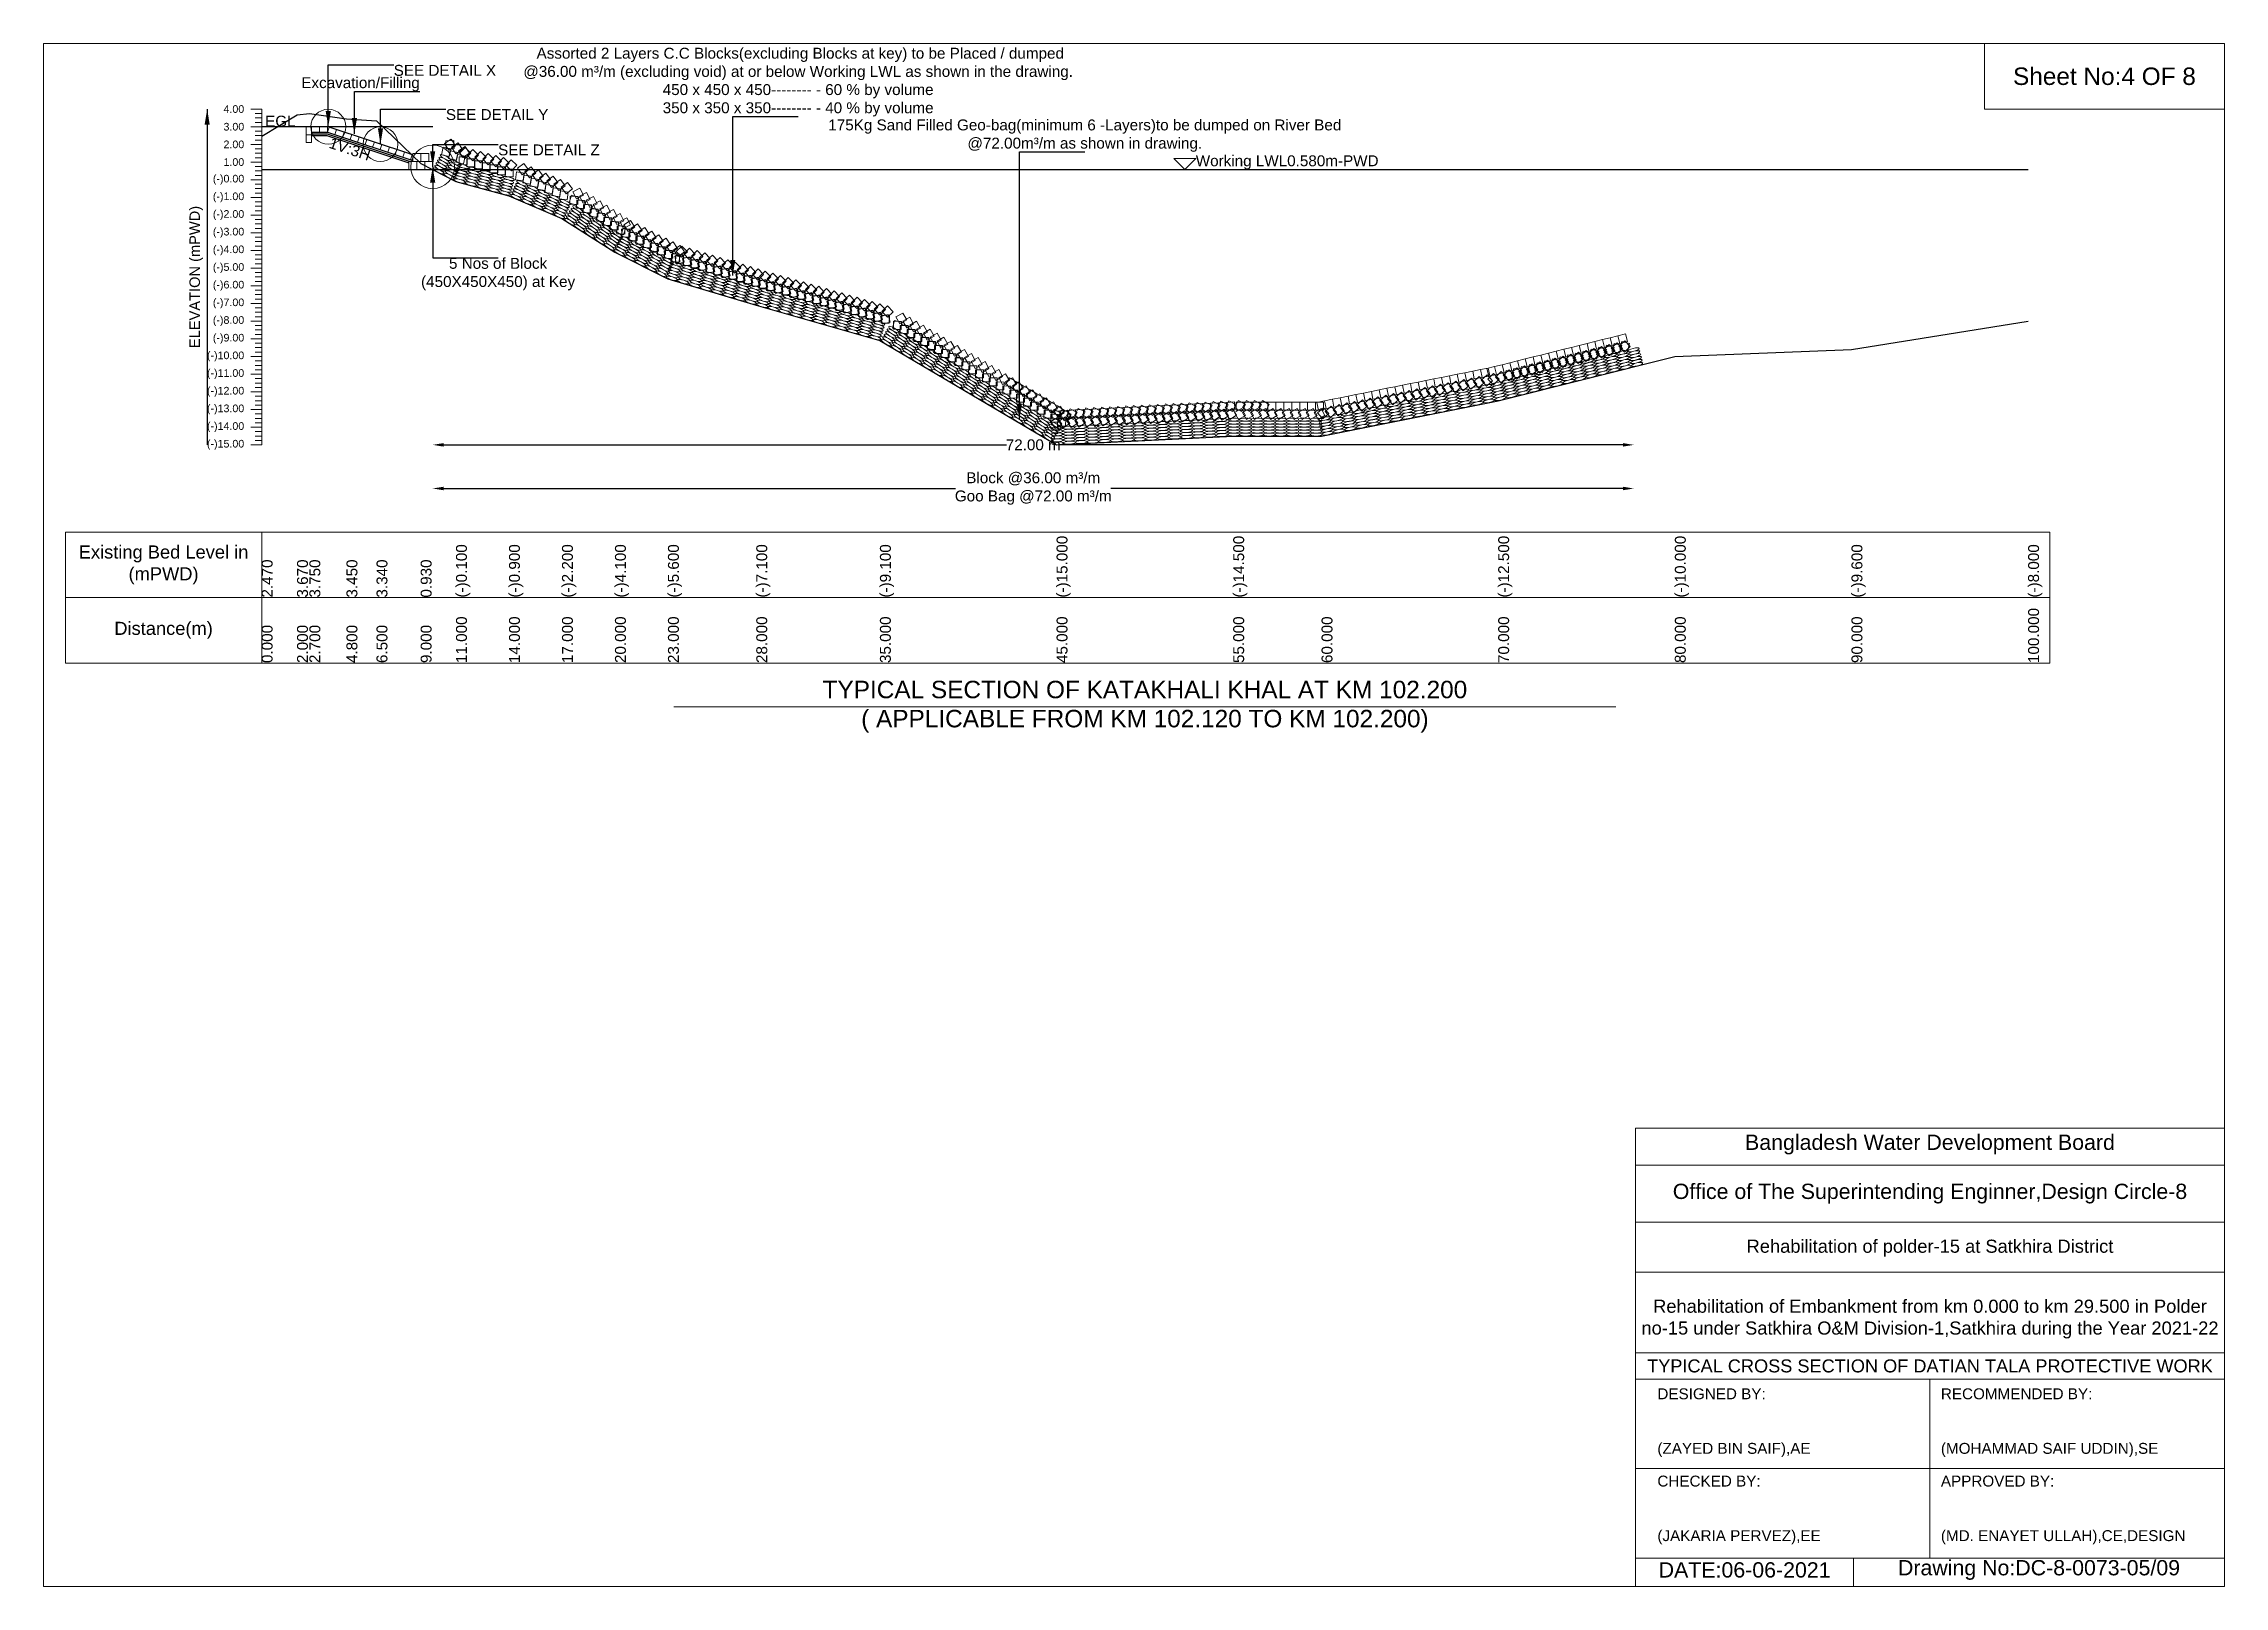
# Model space of a CAD drawing. Header units: inches. Extents: x 89000 to 215000, y -7071 to 0.
# Drawn here: x 145000 to 155000, y -7071 to 0 of the extents above; entities that cross this region are included whole.
import ezdxf

# ---------------------------------------------------------------- set-up
doc = ezdxf.new("R2010")
doc.units = ezdxf.units.IN
doc.header["$LTSCALE"] = 7
doc.header["$MEASUREMENT"] = 0
for name, color, linetype, lineweight in [('Cross section Data Border', 7, 'Continuous', 9), ('Cross Section Labels', 7, 'Continuous', 9), ('Existing_Bed_Level for Xsection', 7, 'Continuous', 25), ('Long Section Labels', 7, 'Continuous', 9)]:
    doc.layers.add(name, color=color, linetype=linetype, lineweight=lineweight)
doc.styles.get("Standard").update_dxf_attribs({"font": 'arial.ttf'})
doc.dimstyles.new('Appron Lebeling Style', dxfattribs={"dimtxt": 50, "dimasz": 50, "dimexe": 0.18, "dimexo": 0.0625, "dimgap": 0.09, "dimtad": 0, "dimtih": 1, "dimtoh": 1, "dimdec": 4, "dimzin": 0, "dimdsep": 46, "dimtxsty": 'Standard', "dimcen": 0.09, "dimse1": 1, "dimse2": 1, "dimadec": 0, "dimazin": 0, "dimtfac": 1, "dimtdec": 4, "dimtofl": 0, "dimtmove": 0, "dimatfit": 3, "dimfxl": 1, "dimtolj": 1, "dimtzin": 0, "dimarcsym": 0})
doc.dimstyles.get("Standard").update_dxf_attribs({"dimtxt": 0.18, "dimasz": 0.18, "dimexe": 0.18, "dimexo": 0.0625, "dimgap": 0.09, "dimtad": 0, "dimtih": 1, "dimtoh": 1, "dimdec": 4, "dimzin": 0, "dimdsep": 46, "dimtxsty": 'Standard', "dimcen": 0.09, "dimadec": 0, "dimazin": 0, "dimtfac": 1, "dimtdec": 4, "dimtofl": 0, "dimtmove": 0, "dimatfit": 3, "dimfxl": 1, "dimtolj": 1, "dimtzin": 0, "dimarcsym": 0})

msp = doc.modelspace()

# ---------------------------------------------------------------- texts
at = {"layer": 'Cross section Data Border', "attachment_point": 5}
for s, insert, char_height in [('Sheet No:4 OF 8', (154450, -150), 80), ('Bangladesh Water Development Board', (153650, -5046), 70), ('Office of The Superintending Enginner,Design Circle-8', (153650, -5271), 70)]:
    msp.add_mtext(s, dxfattribs=dict(at, insert=insert, char_height=char_height))
at = {"layer": 'Cross section Data Border'}
for s, insert, char_height, width, attachment_point in [('Existing Bed Level in (mPWD)', (145550, -2389), 60, 800, 5), ('Existing Bed Level in (mPWD)', (145550, -2389), 60, 800, 5), ('Distance(m)', (145550, -2689), 60, 800, 5), ('Distance(m)', (145550, -2689), 60, 800, 5), ('Rehabilitation of polder-15 at Satkhira District', (153650, -5521), 60, 2800, 5), ('Rehabilitation of Embankment from km 0.000 to km 29.500 in Polder no-15 under Satkhira O&M Division-1,Satkhira during the Year 2021-22', (153650, -5846), 60, 2700, 5), ('TYPICAL CROSS SECTION OF DATIAN TALA PROTECTIVE WORK', (153650, -6061), 59.5765532, 2800, 5), ('DESIGNED BY:^J^J^J(ZAYED BIN SAIF),AE', (152400, -6321), 50, 1400, 4), ('RECOMMENDED BY:^J^J^J(MOHAMMAD SAIF UDDIN),SE', (153700, -6321), 50, 1400, 4), ('CHECKED BY:^J^J^J(JAKARIA PERVEZ),EE', (152400, -6721), 50, 1400, 4), ('APPROVED BY:^J^J^J(MD. ENAYET ULLAH),CE,DESIGN', (153700, -6721), 50, 1400, 4), ('DATE:06-06-2021', (152800, -6996), 70, 1400, 5), ('Drawing No:DC-8-0073-05/09', (154150, -6996), 70, 2200, 5)]:
    msp.add_mtext(s, dxfattribs=dict(at, insert=insert, char_height=char_height, width=width, attachment_point=attachment_point))
at = {"layer": 'Cross Section Labels'}
for s, insert, char_height, attachment_point in [('SEE DETAIL X', (146605.33854, -97.5), 50, 1), ('SEE DETAIL X', (146605.33854, -97.5), 50, 1), (' Assorted 2 Layers C.C Blocks(excluding Blocks at key) to be Placed / dumped^J@36.00 m³/m (excluding void) at or below Working LWL as shown in the drawing.^J450 x 450 x 450-------- - 60 % by volume^J350 x 350 x 350-------- - 40 % by volume', (148459.93451, -334.02), 50, 8), (' Assorted 2 Layers C.C Blocks(excluding Blocks at key) to be Placed / dumped^J@36.00 m³/m (excluding void) at or below Working LWL as shown in the drawing.^J450 x 450 x 450-------- - 60 % by volume^J350 x 350 x 350-------- - 40 % by volume', (148459.93451, -334.02), 50, 8), ('Excavation/Filling', (146725.01604, -219), 50, 9), ('Excavation/Filling', (146725.01604, -219), 50, 9), ('SEE DETAIL Y', (146844.69354, -300), 50, 1), ('SEE DETAIL Y', (146844.69354, -300), 50, 1), ('EGL', (146155.5952, -381), 50, 9), ('EGL', (146155.5952, -381), 50, 9), ('175Kg Sand Filled Geo-bag(minimum 6 -Layers)to be dumped on River Bed^J@72.00m³/m as shown in drawing.', (149774.4432, -496.02), 50, 8), ('175Kg Sand Filled Geo-bag(minimum 6 -Layers)to be dumped on River Bed^J@72.00m³/m as shown in drawing.', (149774.4432, -496.02), 50, 8), ('SEE DETAIL Z', (147084.04854, -462), 50, 1), ('SEE DETAIL Z', (147084.04854, -462), 50, 1), ('Working LWL0.580m-PWD', (150283.24854, -577.02), 50, 7), ('Working LWL0.580m-PWD', (150283.24854, -577.02), 50, 7), ('5 Nos of Block ^J(450X450X450) at Key', (147084.04854, -982.02), 50, 2), ('5 Nos of Block ^J(450X450X450) at Key', (147084.04854, -982.02), 50, 2), ('TYPICAL SECTION OF KATAKHALI KHAL AT KM 102.200^J( APPLICABLE FROM KM 102.120 TO KM 102.200)', (150050, -3039), 80, 5), ('TYPICAL SECTION OF KATAKHALI KHAL AT KM 102.200^J( APPLICABLE FROM KM 102.120 TO KM 102.200)', (150050, -3039), 80, 5)]:
    msp.add_mtext(s, dxfattribs=dict(at, insert=insert, char_height=char_height, attachment_point=attachment_point))
at = {"layer": 'Cross Section Labels', "insert": (146412.20882, -459.31417), "char_height": 50, "attachment_point": 2, "rotation": 341.565051177}
msp.add_mtext('1V:3H', dxfattribs=at)
msp.add_mtext('1V:3H', dxfattribs=at)
at = {"layer": 'Long Section Labels', "char_height": 35, "attachment_point": 6}
for s, insert in [('4.00', (145920, -300)), ('4.00', (145920, -300)), ('3.00', (145920, -381)), ('3.00', (145920, -381)), ('2.00', (145920, -462)), ('2.00', (145920, -462)), ('(-)0.00', (145920, -624)), ('(-)0.00', (145920, -624)), ('1.00', (145920, -543)), ('1.00', (145920, -543)), ('(-)1.00', (145920, -705)), ('(-)1.00', (145920, -705)), ('(-)2.00', (145920, -786)), ('(-)2.00', (145920, -786)), ('(-)3.00', (145920, -867)), ('(-)3.00', (145920, -867)), ('(-)4.00', (145920, -948)), ('(-)4.00', (145920, -948)), ('(-)5.00', (145920, -1029)), ('(-)5.00', (145920, -1029)), ('(-)6.00', (145920, -1110)), ('(-)6.00', (145920, -1110)), ('(-)7.00', (145920, -1191)), ('(-)7.00', (145920, -1191)), ('(-)8.00', (145920, -1272)), ('(-)8.00', (145920, -1272)), ('(-)9.00', (145920, -1353)), ('(-)9.00', (145920, -1353)), ('(-)10.00', (145920, -1434)), ('(-)10.00', (145920, -1434)), ('(-)11.00', (145920, -1515)), ('(-)11.00', (145920, -1515)), ('(-)12.00', (145920, -1596)), ('(-)12.00', (145920, -1596)), ('(-)13.00', (145920, -1677)), ('(-)13.00', (145920, -1677)), ('(-)14.00', (145920, -1758)), ('(-)14.00', (145920, -1758)), ('(-)15.00', (145920, -1839)), ('(-)15.00', (145920, -1839))]:
    msp.add_mtext(s, dxfattribs=dict(at, insert=insert))
at = {"layer": 'Long Section Labels', "rotation": 90}
for s, insert, char_height, attachment_point in [('ELEVATION (mPWD)', (145700, -1069.5), 48, 5), ('ELEVATION (mPWD)', (145700, -1069.5), 48, 5), ('(-)0.100', (146891, -2539), 50, 1), ('(-)0.100', (146891, -2539), 50, 1), ('(-)0.900', (147134, -2539), 50, 1), ('(-)0.900', (147134, -2539), 50, 1), ('(-)2.200', (147377, -2539), 50, 1), ('(-)2.200', (147377, -2539), 50, 1), ('(-)4.100', (147620, -2539), 50, 1), ('(-)4.100', (147620, -2539), 50, 1), ('(-)5.600', (147863, -2539), 50, 1), ('(-)5.600', (147863, -2539), 50, 1), ('(-)7.100', (148268, -2539), 50, 1), ('(-)7.100', (148268, -2539), 50, 1), ('(-)9.100', (148835, -2539), 50, 1), ('(-)9.100', (148835, -2539), 50, 1), ('(-)15.000', (149645, -2539), 50, 1), ('(-)15.000', (149645, -2539), 50, 1), ('(-)14.500', (150455, -2539), 50, 1), ('(-)14.500', (150455, -2539), 50, 1), ('(-)14.500', (150455, -2539), 50, 1), ('(-)14.500', (150455, -2539), 50, 1), ('(-)12.500', (151670, -2539), 50, 1), ('(-)12.500', (151670, -2539), 50, 1), ('(-)10.000', (152480, -2539), 50, 1), ('(-)10.000', (152480, -2539), 50, 1), ('(-)9.600', (153290, -2539), 50, 1), ('(-)9.600', (153290, -2539), 50, 1), ('(-)8.000', (154100, -2539), 50, 1), ('(-)8.000', (154100, -2539), 50, 1), ('2.470', (146000, -2539), 50, 1), ('2.470', (146000, -2539), 50, 1), ('3.670', (146162, -2539), 50, 1), ('3.670', (146162, -2539), 50, 1), ('3.750', (146218.7, -2539), 50, 1), ('3.750', (146218.7, -2539), 50, 1), ('3.450', (146388.8, -2539), 50, 1), ('3.450', (146388.8, -2539), 50, 1), ('3.340', (146526.5, -2539), 50, 1), ('3.340', (146526.5, -2539), 50, 1), ('0.930', (146729, -2539), 50, 1), ('0.930', (146729, -2539), 50, 1), ('100.000', (154100, -2839), 50, 1), ('100.000', (154100, -2839), 50, 1), ('0.000', (146000, -2839), 50, 1), ('0.000', (146000, -2839), 50, 1), ('2.000', (146162, -2839), 50, 1), ('2.000', (146162, -2839), 50, 1), ('2.700', (146218.7, -2839), 50, 1), ('2.700', (146218.7, -2839), 50, 1), ('4.800', (146388.8, -2839), 50, 1), ('4.800', (146388.8, -2839), 50, 1), ('6.500', (146526.5, -2839), 50, 1), ('6.500', (146526.5, -2839), 50, 1), ('9.000', (146729, -2839), 50, 1), ('9.000', (146729, -2839), 50, 1), ('11.000', (146891, -2839), 50, 1), ('11.000', (146891, -2839), 50, 1), ('14.000', (147134, -2839), 50, 1), ('14.000', (147134, -2839), 50, 1), ('17.000', (147377, -2839), 50, 1), ('17.000', (147377, -2839), 50, 1), ('20.000', (147620, -2839), 50, 1), ('20.000', (147620, -2839), 50, 1), ('23.000', (147863, -2839), 50, 1), ('23.000', (147863, -2839), 50, 1), ('28.000', (148268, -2839), 50, 1), ('28.000', (148268, -2839), 50, 1), ('35.000', (148835, -2839), 50, 1), ('35.000', (148835, -2839), 50, 1), ('45.000', (149645, -2839), 50, 1), ('45.000', (149645, -2839), 50, 1), ('55.000', (150455, -2839), 50, 1), ('55.000', (150455, -2839), 50, 1), ('60.000', (150860, -2839), 50, 1), ('60.000', (150860, -2839), 50, 1), ('70.000', (151670, -2839), 50, 1), ('70.000', (151670, -2839), 50, 1), ('80.000', (152480, -2839), 50, 1), ('80.000', (152480, -2839), 50, 1), ('90.000', (153290, -2839), 50, 1), ('90.000', (153290, -2839), 50, 1)]:
    msp.add_mtext(s, dxfattribs=dict(at, insert=insert, char_height=char_height, attachment_point=attachment_point))

# ---------------------------------------------------------------- blocks, each defined once
blk = doc.blocks.new('*D1')
at = {"layer": 'Cross Section Labels', "color": 0, "lineweight": -2, "transparency": 16777216}
for p, q in [((146834, -1839), (149416, -1839)), ((152242, -1839), (149660, -1839))]:
    blk.add_line(p, q, dxfattribs=at)
at = {"layer": 'Cross Section Labels', "color": 0, "transparency": 16777216}
for points in [[(146834, -1831), (146834, -1847), (146784, -1839)], [(152242, -1831), (152242, -1847), (152292, -1839)]]:
    blk.add_solid(points, dxfattribs=at)
at = {"layer": 'Defpoints', "color": 0, "transparency": 16777216}
for p in [(146784, -577), (152292, -1481), (152292, -1839)]:
    blk.add_point(p, dxfattribs=at)
at = {"layer": 'Cross Section Labels', "color": 0, "transparency": 16777216, "insert": (149538, -1839), "char_height": 50, "attachment_point": 5}
blk.add_mtext('\\A1;72.00 m', dxfattribs=at)
blk = doc.blocks.new('*D2')
at = {"layer": 'Cross Section Labels', "color": 0, "lineweight": -2, "transparency": 16777216}
for p, q in [((146834, -2039), (149182, -2039)), ((152242, -2039), (149894, -2039))]:
    blk.add_line(p, q, dxfattribs=at)
at = {"layer": 'Cross Section Labels', "color": 0, "transparency": 16777216}
for points in [[(146834, -2031), (146834, -2047), (146784, -2039)], [(152242, -2031), (152242, -2047), (152292, -2039)]]:
    blk.add_solid(points, dxfattribs=at)
at = {"layer": 'Defpoints', "color": 0, "transparency": 16777216}
for p in [(146784, -577), (152292, -1481), (152292, -2039)]:
    blk.add_point(p, dxfattribs=at)
at = {"layer": 'Cross Section Labels', "color": 0, "transparency": 16777216, "insert": (149538, -2039), "char_height": 50, "attachment_point": 5}
blk.add_mtext('\\A1;Block @36.00 m³/m ^JGoo Bag @72.00 m³/m ', dxfattribs=at)
blk = doc.blocks.new('*D7')
at = {"layer": 'Cross Section Labels', "color": 0, "lineweight": -2, "transparency": 16777216}
for p, q in [((146834, -1839), (149416, -1839)), ((152242, -1839), (149660, -1839))]:
    blk.add_line(p, q, dxfattribs=at)
at = {"layer": 'Cross Section Labels', "color": 0, "transparency": 16777216}
for points in [[(146834, -1831), (146834, -1847), (146784, -1839)], [(152242, -1831), (152242, -1847), (152292, -1839)]]:
    blk.add_solid(points, dxfattribs=at)
at = {"layer": 'Defpoints', "color": 0, "transparency": 16777216}
for p in [(146784, -577), (152292, -1481), (152292, -1839)]:
    blk.add_point(p, dxfattribs=at)
at = {"layer": 'Cross Section Labels', "color": 0, "transparency": 16777216, "insert": (149538, -1839), "char_height": 50, "attachment_point": 5}
blk.add_mtext('\\A1;72.00 m', dxfattribs=at)
blk = doc.blocks.new('*D8')
at = {"layer": 'Cross Section Labels', "color": 0, "lineweight": -2, "transparency": 16777216}
for p, q in [((146834, -2039), (149182, -2039)), ((152242, -2039), (149894, -2039))]:
    blk.add_line(p, q, dxfattribs=at)
at = {"layer": 'Cross Section Labels', "color": 0, "transparency": 16777216}
for points in [[(146834, -2031), (146834, -2047), (146784, -2039)], [(152242, -2031), (152242, -2047), (152292, -2039)]]:
    blk.add_solid(points, dxfattribs=at)
at = {"layer": 'Defpoints', "color": 0, "transparency": 16777216}
for p in [(146784, -577), (152292, -1481), (152292, -2039)]:
    blk.add_point(p, dxfattribs=at)
at = {"layer": 'Cross Section Labels', "color": 0, "transparency": 16777216, "insert": (149538, -2039), "char_height": 50, "attachment_point": 5}
blk.add_mtext('\\A1;Block @36.00 m³/m ^JGoo Bag @72.00 m³/m ', dxfattribs=at)

# ---------------------------------------------------------------- dimensions: what is measured, and where the dimension line sits
at = {"layer": 'Cross Section Labels'}
for base, text, picture, middle in [((152291.86942, -1839), '72.00 m', '*D1', (149537.95898, -1839)), ((152291.86942, -2039), 'Block @36.00 m³/m ^JGoo Bag @72.00 m³/m ', '*D2', (149537.95898, -2039)), ((152291.86942, -1839), '72.00 m', '*D7', (149537.95898, -1839)), ((152291.86942, -2039), 'Block @36.00 m³/m ^JGoo Bag @72.00 m³/m ', '*D8', (149537.95898, -2039))]:
    dim = msp.add_linear_dim(base=base, p1=(146784.04854, -577.02), p2=(152291.86942, -1481.03265), text=text, dimstyle='Appron Lebeling Style', dxfattribs=at)
    dim.commit()
    dim.dimension.update_dxf_attribs({"geometry": picture, "text_midpoint": middle})

# ---------------------------------------------------------------- linework, layer by layer
at = {"layer": 'Cross section Data Border'}
for points in [[(145000, 0), (155000, 0), (155000, -7071), (145000, -7071)], [(153900, 0), (155000, 0), (155000, -300), (153900, -300)], [(145100, -2239), (154200, -2239), (154200, -2839), (145100, -2839)], [(145100, -2239), (154200, -2239), (154200, -2839), (145100, -2839)]]:
    msp.add_lwpolyline(points, close=True, dxfattribs=at)
for points in [[(146000, -2239), (146000, -2839)], [(146000, -2239), (146000, -2839)], [(145100, -2539), (154200, -2539)], [(145100, -2539), (154200, -2539)], [(152300, -7071), (152300, -4971), (155000, -4971)], [(152300, -5141), (155000, -5141)], [(152300, -5401), (155000, -5401)], [(152300, -5631), (155000, -5631)], [(152300, -6001), (155000, -6001)], [(152300, -6121), (155000, -6121)], [(153650, -6121), (153650, -6941)], [(152300, -6531), (155000, -6531)], [(152300, -6941), (155000, -6941)], [(153300, -6941), (153300, -7071)]]:
    msp.add_lwpolyline(points, dxfattribs=at)
at = {"layer": 'Cross Section Labels'}
msp.add_lwpolyline([(150233.24854, -577.02), (150283.24854, -527.02), (150183.24854, -527.02)], close=True, dxfattribs=at)
msp.add_lwpolyline([(150233.24854, -577.02), (150283.24854, -527.02), (150183.24854, -527.02)], close=True, dxfattribs=at)
msp.add_lwpolyline([(147890, -3039), (150050, -3039), (152210, -3039)], dxfattribs=at)
msp.add_lwpolyline([(147890, -3039), (150050, -3039), (152210, -3039)], dxfattribs=at)
for centre, radius in [((146305.33854, -381), 80), ((146305.33854, -381), 80), ((146544.69354, -460.785), 80), ((146544.69354, -460.785), 80), ((146784.04854, -564.87), 100), ((146784.04854, -564.87), 100)]:
    msp.add_circle(centre, radius, dxfattribs=at)
at = {"layer": 'Existing_Bed_Level for Xsection'}
for points in [[(146000, -423.93), (146162, -326.73), (146218.7, -320.25), (146388.8, -344.55), (146526.5, -353.46), (146729, -548.67), (146891, -632.1), (147134, -696.9), (147377, -802.2), (147620, -956.1), (147863, -1077.6), (148268, -1199.1), (148835, -1361.1), (149645, -1839), (150455, -1798.5), (150860, -1798.5), (151670, -1636.5), (152480, -1434), (153290, -1401.6), (154100, -1272)], [(146000, -423.93), (146162, -326.73), (146218.7, -320.25), (146388.8, -344.55), (146526.5, -353.46), (146729, -548.67), (146891, -632.1), (147134, -696.9), (147377, -802.2), (147620, -956.1), (147863, -1077.6), (148268, -1199.1), (148835, -1361.1), (149645, -1839), (150455, -1798.5), (150860, -1798.5), (151670, -1636.5), (152480, -1434), (153290, -1401.6), (154100, -1272)], [(146784.04854, -381), (146000, -381)], [(146784.04854, -381), (146000, -381)], [(146692.92354, -510.195), (146309.07953, -382.247), (146305.33854, -381), (146301.3952, -381), (146228.4952, -381)], [(146692.92354, -510.195), (146309.07953, -382.247), (146305.33854, -381), (146301.3952, -381), (146228.4952, -381)], [(146228.4952, -405.3), (146301.3952, -405.3), (146692.92354, -535.80945)], [(146228.4952, -405.3), (146301.3952, -405.3), (146692.92354, -535.80945)], [(146228.4952, -413.4), (146300.08075, -413.4), (146681.59075, -540.57)], [(146228.4952, -413.4), (146300.08075, -413.4), (146681.59075, -540.57)], [(146228.4952, -421.5), (146298.7663, -421.5), (146674.69854, -546.81075)], [(146228.4952, -421.5), (146298.7663, -421.5), (146674.69854, -546.81075)], [(146000, -577.02), (154100, -577.02)], [(146000, -577.02), (154100, -577.02)]]:
    msp.add_lwpolyline(points, dxfattribs=at)
at = {"layer": 'Long Section Labels'}
for points in [[(146000, -300), (145950, -300)], [(146000, -300), (145950, -300)], [(146000, -1839), (146000, -1758), (146000, -1677), (146000, -1596), (146000, -1515), (146000, -1434), (146000, -1353), (146000, -1272), (146000, -1191), (146000, -1110), (146000, -1029), (146000, -948), (146000, -867), (146000, -786), (146000, -705), (146000, -624), (146000, -543), (146000, -462), (146000, -381), (146000, -300)], [(146000, -1839), (146000, -1758), (146000, -1677), (146000, -1596), (146000, -1515), (146000, -1434), (146000, -1353), (146000, -1272), (146000, -1191), (146000, -1110), (146000, -1029), (146000, -948), (146000, -867), (146000, -786), (146000, -705), (146000, -624), (146000, -543), (146000, -462), (146000, -381), (146000, -300)], [(146000, -381), (145950, -381)], [(146000, -381), (145950, -381)], [(146000, -320.25), (145970, -320.25)], [(146000, -320.25), (145970, -320.25)], [(146000, -340.5), (145970, -340.5)], [(146000, -340.5), (145970, -340.5)], [(146000, -360.75), (145970, -360.75)], [(146000, -360.75), (145970, -360.75)], [(146000, -462), (145950, -462)], [(146000, -462), (145950, -462)], [(146000, -401.25), (145970, -401.25)], [(146000, -401.25), (145970, -401.25)], [(146000, -421.5), (145970, -421.5)], [(146000, -421.5), (145970, -421.5)], [(146000, -441.75), (145970, -441.75)], [(146000, -441.75), (145970, -441.75)], [(146000, -482.25), (145970, -482.25)], [(146000, -482.25), (145970, -482.25)], [(146000, -543), (145950, -543)], [(146000, -543), (145950, -543)], [(146000, -502.5), (145970, -502.5)], [(146000, -502.5), (145970, -502.5)], [(146000, -522.75), (145970, -522.75)], [(146000, -522.75), (145970, -522.75)], [(146000, -563.25), (145970, -563.25)], [(146000, -563.25), (145970, -563.25)], [(146000, -583.5), (145970, -583.5)], [(146000, -583.5), (145970, -583.5)], [(146000, -624), (145950, -624)], [(146000, -624), (145950, -624)], [(146000, -603.75), (145970, -603.75)], [(146000, -603.75), (145970, -603.75)], [(146000, -644.25), (145970, -644.25)], [(146000, -644.25), (145970, -644.25)], [(146000, -664.5), (145970, -664.5)], [(146000, -664.5), (145970, -664.5)], [(146000, -684.75), (145970, -684.75)], [(146000, -684.75), (145970, -684.75)], [(146000, -705), (145950, -705)], [(146000, -705), (145950, -705)], [(146000, -786), (145950, -786)], [(146000, -786), (145950, -786)], [(146000, -725.25), (145970, -725.25)], [(146000, -725.25), (145970, -725.25)], [(146000, -745.5), (145970, -745.5)], [(146000, -745.5), (145970, -745.5)], [(146000, -765.75), (145970, -765.75)], [(146000, -765.75), (145970, -765.75)], [(146000, -867), (145950, -867)], [(146000, -867), (145950, -867)], [(146000, -806.25), (145970, -806.25)], [(146000, -806.25), (145970, -806.25)], [(146000, -826.5), (145970, -826.5)], [(146000, -826.5), (145970, -826.5)], [(146000, -846.75), (145970, -846.75)], [(146000, -846.75), (145970, -846.75)], [(146000, -887.25), (145970, -887.25)], [(146000, -887.25), (145970, -887.25)], [(146000, -948), (145950, -948)], [(146000, -948), (145950, -948)], [(146000, -907.5), (145970, -907.5)], [(146000, -907.5), (145970, -907.5)], [(146000, -927.75), (145970, -927.75)], [(146000, -927.75), (145970, -927.75)], [(146000, -968.25), (145970, -968.25)], [(146000, -968.25), (145970, -968.25)], [(146000, -988.5), (145970, -988.5)], [(146000, -988.5), (145970, -988.5)], [(146000, -1029), (145950, -1029)], [(146000, -1029), (145950, -1029)], [(146000, -1008.75), (145970, -1008.75)], [(146000, -1008.75), (145970, -1008.75)], [(146000, -1049.25), (145970, -1049.25)], [(146000, -1049.25), (145970, -1049.25)], [(146000, -1069.5), (145970, -1069.5)], [(146000, -1069.5), (145970, -1069.5)], [(146000, -1089.75), (145970, -1089.75)], [(146000, -1089.75), (145970, -1089.75)], [(146000, -1110), (145950, -1110)], [(146000, -1110), (145950, -1110)], [(146000, -1191), (145950, -1191)], [(146000, -1191), (145950, -1191)], [(146000, -1130.25), (145970, -1130.25)], [(146000, -1130.25), (145970, -1130.25)], [(146000, -1150.5), (145970, -1150.5)], [(146000, -1150.5), (145970, -1150.5)], [(146000, -1170.75), (145970, -1170.75)], [(146000, -1170.75), (145970, -1170.75)], [(146000, -1272), (145950, -1272)], [(146000, -1272), (145950, -1272)], [(146000, -1211.25), (145970, -1211.25)], [(146000, -1211.25), (145970, -1211.25)], [(146000, -1231.5), (145970, -1231.5)], [(146000, -1231.5), (145970, -1231.5)], [(146000, -1251.75), (145970, -1251.75)], [(146000, -1251.75), (145970, -1251.75)], [(146000, -1292.25), (145970, -1292.25)], [(146000, -1292.25), (145970, -1292.25)], [(146000, -1353), (145950, -1353)], [(146000, -1353), (145950, -1353)], [(146000, -1312.5), (145970, -1312.5)], [(146000, -1312.5), (145970, -1312.5)], [(146000, -1332.75), (145970, -1332.75)], [(146000, -1332.75), (145970, -1332.75)], [(146000, -1373.25), (145970, -1373.25)], [(146000, -1373.25), (145970, -1373.25)], [(146000, -1393.5), (145970, -1393.5)], [(146000, -1393.5), (145970, -1393.5)], [(146000, -1434), (145950, -1434)], [(146000, -1434), (145950, -1434)], [(146000, -1413.75), (145970, -1413.75)], [(146000, -1413.75), (145970, -1413.75)], [(146000, -1454.25), (145970, -1454.25)], [(146000, -1454.25), (145970, -1454.25)], [(146000, -1474.5), (145970, -1474.5)], [(146000, -1474.5), (145970, -1474.5)], [(146000, -1494.75), (145970, -1494.75)], [(146000, -1494.75), (145970, -1494.75)], [(146000, -1515), (145950, -1515)], [(146000, -1515), (145950, -1515)], [(146000, -1596), (145950, -1596)], [(146000, -1596), (145950, -1596)], [(146000, -1535.25), (145970, -1535.25)], [(146000, -1535.25), (145970, -1535.25)], [(146000, -1555.5), (145970, -1555.5)], [(146000, -1555.5), (145970, -1555.5)], [(146000, -1575.75), (145970, -1575.75)], [(146000, -1575.75), (145970, -1575.75)], [(146000, -1677), (145950, -1677)], [(146000, -1677), (145950, -1677)], [(146000, -1616.25), (145970, -1616.25)], [(146000, -1616.25), (145970, -1616.25)], [(146000, -1636.5), (145970, -1636.5)], [(146000, -1636.5), (145970, -1636.5)], [(146000, -1656.75), (145970, -1656.75)], [(146000, -1656.75), (145970, -1656.75)], [(146000, -1697.25), (145970, -1697.25)], [(146000, -1697.25), (145970, -1697.25)], [(146000, -1758), (145950, -1758)], [(146000, -1758), (145950, -1758)], [(146000, -1717.5), (145970, -1717.5)], [(146000, -1717.5), (145970, -1717.5)], [(146000, -1737.75), (145970, -1737.75)], [(146000, -1737.75), (145970, -1737.75)], [(146000, -1778.25), (145970, -1778.25)], [(146000, -1778.25), (145970, -1778.25)], [(146000, -1798.5), (145970, -1798.5)], [(146000, -1798.5), (145970, -1798.5)], [(146000, -1839), (145950, -1839)], [(146000, -1839), (145950, -1839)], [(146000, -1818.75), (145970, -1818.75)], [(146000, -1818.75), (145970, -1818.75)]]:
    msp.add_lwpolyline(points, dxfattribs=at)
for points in [[(146228.4952, -381), (146204.1952, -381), (146204.1952, -417.45), (146228.4952, -417.45)], [(146228.4952, -381), (146204.1952, -381), (146204.1952, -417.45), (146228.4952, -417.45)], [(146264.9452, -381), (146228.4952, -381), (146228.4952, -405.3), (146264.9452, -405.3)], [(146264.9452, -381), (146228.4952, -381), (146228.4952, -405.3), (146264.9452, -405.3)], [(146301.3952, -381), (146264.9452, -381), (146264.9452, -405.3), (146301.3952, -405.3)], [(146301.3952, -381), (146264.9452, -381), (146264.9452, -405.3), (146301.3952, -405.3)], [(146343.65904, -393.7735), (146309.07953, -382.247), (146301.3952, -405.3), (146335.9747, -416.8265)], [(146343.65904, -393.7735), (146309.07953, -382.247), (146301.3952, -405.3), (146335.9747, -416.8265)], [(146378.23854, -405.3), (146343.65904, -393.7735), (146335.9747, -416.8265), (146370.55421, -428.353)], [(146378.23854, -405.3), (146343.65904, -393.7735), (146335.9747, -416.8265), (146370.55421, -428.353)], [(146228.4952, -417.45), (146204.1952, -417.45), (146204.1952, -453.9), (146228.4952, -453.9)], [(146228.4952, -417.45), (146204.1952, -417.45), (146204.1952, -453.9), (146228.4952, -453.9)], [(146412.81805, -416.8265), (146378.23854, -405.3), (146370.55421, -428.353), (146405.13372, -439.87951)], [(146412.81805, -416.8265), (146378.23854, -405.3), (146370.55421, -428.353), (146405.13372, -439.87951)], [(146447.39756, -428.353), (146412.81805, -416.8265), (146405.13372, -439.87951), (146439.71322, -451.40601)], [(146447.39756, -428.353), (146412.81805, -416.8265), (146405.13372, -439.87951), (146439.71322, -451.40601)], [(146481.97706, -439.87951), (146447.39756, -428.353), (146439.71322, -451.40601), (146474.29273, -462.93251)], [(146481.97706, -439.87951), (146447.39756, -428.353), (146439.71322, -451.40601), (146474.29273, -462.93251)], [(146516.55657, -451.40601), (146481.97706, -439.87951), (146474.29273, -462.93251), (146508.87223, -474.45901)], [(146516.55657, -451.40601), (146481.97706, -439.87951), (146474.29273, -462.93251), (146508.87223, -474.45901)], [(146551.13607, -462.93251), (146516.55657, -451.40601), (146508.87223, -474.45901), (146543.45174, -485.98551)], [(146551.13607, -462.93251), (146516.55657, -451.40601), (146508.87223, -474.45901), (146543.45174, -485.98551)], [(146585.71558, -474.45901), (146551.13607, -462.93251), (146543.45174, -485.98551), (146578.03125, -497.51202)], [(146585.71558, -474.45901), (146551.13607, -462.93251), (146543.45174, -485.98551), (146578.03125, -497.51202)], [(146620.29509, -485.98551), (146585.71558, -474.45901), (146578.03125, -497.51202), (146612.61075, -509.03852)], [(146620.29509, -485.98551), (146585.71558, -474.45901), (146578.03125, -497.51202), (146612.61075, -509.03852)], [(146654.87459, -497.51202), (146620.29509, -485.98551), (146612.61075, -509.03852), (146647.19026, -520.56502)], [(146654.87459, -497.51202), (146620.29509, -485.98551), (146612.61075, -509.03852), (146647.19026, -520.56502)], [(146689.4541, -509.03852), (146654.87459, -497.51202), (146647.19026, -520.56502), (146681.76976, -532.09152)], [(146689.4541, -509.03852), (146654.87459, -497.51202), (146647.19026, -520.56502), (146681.76976, -532.09152)], [(146868.09681, -481.76212), (146832.47497, -474.03635), (146824.7492, -509.65818), (146860.37103, -517.38395)], [(146868.09681, -481.76212), (146832.47497, -474.03635), (146824.7492, -509.65818), (146860.37103, -517.38395)], [(146888.30225, -468.75795), (146868.56456, -438.11442), (146837.92103, -457.85211), (146857.65872, -488.49564)], [(146880.45216, -444.23653), (146844.04314, -445.96451), (146845.77112, -482.37353), (146882.18014, -480.64555)], [(146900.50193, -498.45076), (146864.8801, -490.72498), (146857.15432, -526.34681), (146892.77615, -534.07259)], [(146900.50193, -498.45076), (146864.8801, -490.72498), (146857.15432, -526.34681), (146892.77615, -534.07259)], [(146920.70737, -485.44659), (146900.96968, -454.80305), (146870.32615, -474.54075), (146890.06384, -505.18428)], [(146920.70737, -485.44659), (146900.96968, -454.80305), (146870.32615, -474.54075), (146890.06384, -505.18428)], [(146953.11249, -502.13522), (146933.3748, -471.49169), (146902.73127, -491.22938), (146922.46896, -521.87292)], [(146953.11249, -502.13522), (146933.3748, -471.49169), (146902.73127, -491.22938), (146922.46896, -521.87292)], [(146959.17783, -501.26863), (146933.35754, -475.54092), (146907.62983, -501.3612), (146933.45011, -527.08892)], [(146959.17783, -501.26863), (146933.35754, -475.54092), (146907.62983, -501.3612), (146933.45011, -527.08892)], [(146994.39709, -510.66044), (146968.57681, -484.93272), (146942.84909, -510.753), (146968.66937, -536.48072)], [(146994.39709, -510.66044), (146968.57681, -484.93272), (146942.84909, -510.753), (146968.66937, -536.48072)], [(147029.61635, -520.05224), (147003.79607, -494.32452), (146978.06835, -520.14481), (147003.88864, -545.87252)], [(147029.61635, -520.05224), (147003.79607, -494.32452), (146978.06835, -520.14481), (147003.88864, -545.87252)], [(146711.14854, -540.57), (146674.69854, -540.57), (146674.69854, -577.02), (146711.14854, -577.02)], [(146711.14854, -540.57), (146674.69854, -540.57), (146674.69854, -577.02), (146711.14854, -577.02)], [(146729.37354, -504.12), (146692.92354, -504.12), (146692.92354, -540.57), (146729.37354, -540.57)], [(146729.37354, -504.12), (146692.92354, -504.12), (146692.92354, -540.57), (146729.37354, -540.57)], [(146747.59854, -540.57), (146711.14854, -540.57), (146711.14854, -577.02), (146747.59854, -577.02)], [(146747.59854, -540.57), (146711.14854, -540.57), (146711.14854, -577.02), (146747.59854, -577.02)], [(146765.82354, -504.12), (146729.37354, -504.12), (146729.37354, -540.57), (146765.82354, -540.57)], [(146765.82354, -504.12), (146729.37354, -504.12), (146729.37354, -540.57), (146765.82354, -540.57)], [(146784.04854, -540.57), (146747.59854, -540.57), (146747.59854, -577.02), (146784.04854, -577.02)], [(146784.04854, -540.57), (146747.59854, -540.57), (146747.59854, -577.02), (146784.04854, -577.02)], [(146932.90705, -515.1394), (146897.28522, -507.41362), (146889.55944, -543.03545), (146925.18127, -550.76123)], [(146932.90705, -515.1394), (146897.28522, -507.41362), (146889.55944, -543.03545), (146925.18127, -550.76123)], [(146942.21153, -518.28373), (146905.76157, -518.33467), (146905.81251, -554.78463), (146942.26248, -554.73369)], [(146942.21153, -518.28373), (146905.76157, -518.33467), (146905.81251, -554.78463), (146942.26248, -554.73369)], [(146977.4308, -527.67553), (146940.98083, -527.72647), (146941.03178, -564.17644), (146977.48174, -564.12549)], [(146977.4308, -527.67553), (146940.98083, -527.72647), (146941.03178, -564.17644), (146977.48174, -564.12549)], [(147012.65006, -537.06733), (146976.2001, -537.11828), (146976.25104, -573.56824), (147012.701, -573.5173)], [(147012.65006, -537.06733), (146976.2001, -537.11828), (146976.25104, -573.56824), (147012.701, -573.5173)], [(147047.86932, -546.45914), (147011.41936, -546.51008), (147011.4703, -582.96004), (147047.92027, -582.9091)], [(147047.86932, -546.45914), (147011.41936, -546.51008), (147011.4703, -582.96004), (147047.92027, -582.9091)], [(147064.83562, -529.44404), (147039.01533, -503.71633), (147013.28762, -529.53661), (147039.1079, -555.26433)], [(147064.83562, -529.44404), (147039.01533, -503.71633), (147013.28762, -529.53661), (147039.1079, -555.26433)], [(147083.08859, -555.85094), (147046.63862, -555.90188), (147046.68957, -592.35185), (147083.13953, -592.3009)], [(147083.08859, -555.85094), (147046.63862, -555.90188), (147046.68957, -592.35185), (147083.13953, -592.3009)], [(147100.05488, -538.83585), (147074.2346, -513.10813), (147048.50688, -538.92841), (147074.32716, -564.65613)], [(147100.05488, -538.83585), (147074.2346, -513.10813), (147048.50688, -538.92841), (147074.32716, -564.65613)], [(147118.30785, -565.24274), (147081.85789, -565.29369), (147081.90883, -601.74365), (147118.35879, -601.69271)], [(147118.30785, -565.24274), (147081.85789, -565.29369), (147081.90883, -601.74365), (147118.35879, -601.69271)], [(147135.27414, -548.22765), (147109.45386, -522.49993), (147083.72614, -548.32022), (147109.54643, -574.04793)], [(147135.27414, -548.22765), (147109.45386, -522.49993), (147083.72614, -548.32022), (147109.54643, -574.04793)], [(147153.52711, -574.63455), (147117.07715, -574.68549), (147117.12809, -611.13545), (147153.57806, -611.08451)], [(147153.52711, -574.63455), (147117.07715, -574.68549), (147117.12809, -611.13545), (147153.57806, -611.08451)], [(147170.49341, -557.61945), (147144.67312, -531.89174), (147118.94541, -557.71202), (147144.76569, -583.43974)], [(147170.49341, -557.61945), (147144.67312, -531.89174), (147118.94541, -557.71202), (147144.76569, -583.43974)], [(147204.8239, -593.35483), (147168.76652, -588.01928), (147163.43097, -624.07666), (147199.48835, -629.41221)], [(147204.8239, -593.35483), (147168.76652, -588.01928), (147163.43097, -624.07666), (147199.48835, -629.41221)], [(147224.11814, -579.0335), (147202.38288, -549.77293), (147173.12231, -571.50819), (147194.85758, -600.76876)], [(147224.11814, -579.0335), (147202.38288, -549.77293), (147173.12231, -571.50819), (147194.85758, -600.76876)], [(147257.56305, -593.52629), (147235.82778, -564.26572), (147206.56722, -586.00098), (147228.30248, -615.26155)], [(147257.56305, -593.52629), (147235.82778, -564.26572), (147206.56722, -586.00098), (147228.30248, -615.26155)], [(147291.00795, -608.01908), (147269.27268, -578.75851), (147240.01212, -600.49377), (147261.74738, -629.75434)], [(147291.00795, -608.01908), (147269.27268, -578.75851), (147240.01212, -600.49377), (147261.74738, -629.75434)], [(147324.45285, -622.51187), (147302.71759, -593.2513), (147273.45702, -614.98657), (147295.19228, -644.24713)], [(147324.45285, -622.51187), (147302.71759, -593.2513), (147273.45702, -614.98657), (147295.19228, -644.24713)], [(147238.2688, -607.84762), (147202.21143, -602.51207), (147196.87588, -638.56945), (147232.93325, -643.905)], [(147238.2688, -607.84762), (147202.21143, -602.51207), (147196.87588, -638.56945), (147232.93325, -643.905)], [(147271.71371, -622.34042), (147235.65633, -617.00487), (147230.32078, -653.06224), (147266.37816, -658.39779)], [(147271.71371, -622.34042), (147235.65633, -617.00487), (147230.32078, -653.06224), (147266.37816, -658.39779)], [(147305.15861, -636.83321), (147269.10123, -631.49766), (147263.76568, -667.55503), (147299.82306, -672.89058)], [(147305.15861, -636.83321), (147269.10123, -631.49766), (147263.76568, -667.55503), (147299.82306, -672.89058)], [(147338.60351, -651.326), (147302.54613, -645.99045), (147297.21058, -682.04782), (147333.26796, -687.38337)], [(147338.60351, -651.326), (147302.54613, -645.99045), (147297.21058, -682.04782), (147333.26796, -687.38337)], [(147357.89775, -637.00466), (147336.16249, -607.74409), (147306.90192, -629.47936), (147328.63719, -658.73992)], [(147357.89775, -637.00466), (147336.16249, -607.74409), (147306.90192, -629.47936), (147328.63719, -658.73992)], [(147372.04841, -665.81879), (147335.99104, -660.48324), (147330.65549, -696.54061), (147366.71286, -701.87616)], [(147372.04841, -665.81879), (147335.99104, -660.48324), (147330.65549, -696.54061), (147366.71286, -701.87616)], [(147391.34266, -651.49745), (147369.60739, -622.23688), (147340.34683, -643.97215), (147362.08209, -673.23271)], [(147391.34266, -651.49745), (147369.60739, -622.23688), (147340.34683, -643.97215), (147362.08209, -673.23271)], [(147405.49332, -680.31158), (147369.43594, -674.97603), (147364.10039, -711.03341), (147400.15777, -716.36896)], [(147405.49332, -680.31158), (147369.43594, -674.97603), (147364.10039, -711.03341), (147400.15777, -716.36896)], [(147424.78756, -665.99024), (147403.0523, -636.72967), (147373.79173, -658.46494), (147395.52699, -687.72551)], [(147424.78756, -665.99024), (147403.0523, -636.72967), (147373.79173, -658.46494), (147395.52699, -687.72551)], [(147454.83928, -705.70538), (147420.04505, -694.84424), (147409.18391, -729.63846), (147443.97813, -740.49961)], [(147450.97823, -700.22005), (147414.55972, -698.70528), (147413.04495, -735.12379), (147449.46346, -736.63856)], [(147476.12053, -694.54846), (147459.18443, -662.27198), (147426.90795, -679.20807), (147443.84404, -711.48455)], [(147476.12053, -694.54846), (147459.18443, -662.27198), (147426.90795, -679.20807), (147443.84404, -711.48455)], [(147506.91418, -714.05111), (147489.97809, -681.77463), (147457.70161, -698.71072), (147474.6377, -730.9872)], [(147506.91418, -714.05111), (147489.97809, -681.77463), (147457.70161, -698.71072), (147474.6377, -730.9872)], [(147485.63293, -725.20803), (147450.83871, -714.34688), (147439.97756, -749.14111), (147474.77178, -760.00225)], [(147481.77189, -719.7227), (147445.35337, -718.20793), (147443.83861, -754.62644), (147480.25712, -756.14121)], [(147516.42659, -744.71068), (147481.63236, -733.84953), (147470.77122, -768.64376), (147505.56544, -779.5049)], [(147512.56554, -739.22535), (147476.14703, -737.71058), (147474.63226, -774.12909), (147511.05077, -775.64386)], [(147537.70784, -733.55376), (147520.77174, -701.27727), (147488.49526, -718.21337), (147505.43136, -750.48985)], [(147537.70784, -733.55376), (147520.77174, -701.27727), (147488.49526, -718.21337), (147505.43136, -750.48985)], [(147547.22024, -764.21333), (147512.42602, -753.35218), (147501.56487, -788.1464), (147536.35909, -799.00755)], [(147543.3592, -758.72799), (147506.94069, -757.21323), (147505.42592, -793.63174), (147541.84443, -795.14651)], [(147568.50149, -753.0564), (147551.5654, -720.77992), (147519.28892, -737.71602), (147536.22501, -769.9925)], [(147568.50149, -753.0564), (147551.5654, -720.77992), (147519.28892, -737.71602), (147536.22501, -769.9925)], [(147578.0139, -783.71598), (147543.21967, -772.85483), (147532.35853, -807.64905), (147567.15275, -818.5102)], [(147574.15285, -778.23064), (147537.73434, -776.71587), (147536.21957, -813.13439), (147572.63808, -814.64915)], [(147599.29515, -772.55905), (147582.35905, -740.28257), (147550.08257, -757.21866), (147567.01867, -789.49515)], [(147599.29515, -772.55905), (147582.35905, -740.28257), (147550.08257, -757.21866), (147567.01867, -789.49515)], [(147608.80755, -803.21862), (147574.01333, -792.35748), (147563.15218, -827.1517), (147597.94641, -838.01285)], [(147604.94651, -797.73329), (147568.528, -796.21852), (147567.01323, -832.63703), (147603.43174, -834.1518)], [(147630.0888, -792.0617), (147613.15271, -759.78522), (147580.87623, -776.72131), (147597.81232, -808.99779)], [(147630.0888, -792.0617), (147613.15271, -759.78522), (147580.87623, -776.72131), (147597.81232, -808.99779)], [(147660.88246, -811.56435), (147643.94637, -779.28787), (147611.66988, -796.22396), (147628.60598, -828.50044)], [(147660.88246, -811.56435), (147643.94637, -779.28787), (147611.66988, -796.22396), (147628.60598, -828.50044)], [(147691.67611, -831.067), (147674.74002, -798.79052), (147642.46354, -815.72661), (147659.39963, -848.00309)], [(147691.67611, -831.067), (147674.74002, -798.79052), (147642.46354, -815.72661), (147659.39963, -848.00309)], [(147639.60121, -822.72127), (147604.80698, -811.86013), (147593.94584, -846.65435), (147628.74006, -857.5155)], [(147635.74016, -817.23594), (147599.32165, -815.72117), (147597.80688, -852.13968), (147634.22539, -853.65445)], [(147670.39486, -842.22392), (147635.60064, -831.36277), (147624.73949, -866.157), (147659.53372, -877.01814)], [(147666.53382, -836.73859), (147630.11531, -835.22382), (147628.60054, -871.64233), (147665.01905, -873.1571)], [(147691.26723, -854.02698), (147655.55579, -846.72663), (147648.25544, -882.43808), (147683.96689, -889.73843)], [(147686.87318, -848.95856), (147650.48737, -851.12068), (147652.64949, -887.5065), (147689.03531, -885.34438)], [(147711.31613, -840.78273), (147691.21434, -810.3768), (147660.80841, -830.47859), (147680.9102, -860.88452)], [(147711.31613, -840.78273), (147691.21434, -810.3768), (147660.80841, -830.47859), (147680.9102, -860.88452)], [(147723.8691, -870.32792), (147688.15766, -863.02757), (147680.85731, -898.73902), (147716.56876, -906.03936)], [(147719.47505, -865.2595), (147683.08924, -867.42162), (147685.25136, -903.80744), (147721.63718, -901.64531)], [(147743.918, -857.08366), (147723.81621, -826.67774), (147693.41028, -846.77953), (147713.51207, -877.18546)], [(147743.918, -857.08366), (147723.81621, -826.67774), (147693.41028, -846.77953), (147713.51207, -877.18546)], [(147756.47098, -886.62885), (147720.75953, -879.32851), (147713.45918, -915.03995), (147749.17063, -922.3403)], [(147752.07693, -881.56043), (147715.69111, -883.72256), (147717.85323, -920.10837), (147754.23905, -917.94625)], [(147776.51987, -873.3846), (147756.41808, -842.97867), (147726.01215, -863.08046), (147746.11395, -893.48639)], [(147776.51987, -873.3846), (147756.41808, -842.97867), (147726.01215, -863.08046), (147746.11395, -893.48639)], [(147789.07285, -902.92979), (147753.3614, -895.62944), (147746.06105, -931.34089), (147781.7725, -938.64123)], [(147784.6788, -897.86137), (147748.29298, -900.02349), (147750.4551, -936.40931), (147786.84092, -934.24718)], [(147809.12175, -889.68554), (147789.01995, -859.27961), (147758.61403, -879.3814), (147778.71582, -909.78733)], [(147809.12175, -889.68554), (147789.01995, -859.27961), (147758.61403, -879.3814), (147778.71582, -909.78733)], [(147841.72362, -905.98647), (147821.62183, -875.58054), (147791.2159, -895.68233), (147811.31769, -926.08826)], [(147841.72362, -905.98647), (147821.62183, -875.58054), (147791.2159, -895.68233), (147811.31769, -926.08826)], [(147874.32549, -922.28741), (147854.2237, -891.88148), (147823.81777, -911.98327), (147843.91956, -942.3892)], [(147874.32549, -922.28741), (147854.2237, -891.88148), (147823.81777, -911.98327), (147843.91956, -942.3892)], [(147821.67472, -919.23072), (147785.96327, -911.93038), (147778.66292, -947.64182), (147814.37437, -954.94217)], [(147817.28067, -914.1623), (147780.89485, -916.32443), (147783.05697, -952.71024), (147819.44279, -950.54812)], [(147854.27659, -935.53166), (147818.56514, -928.23131), (147811.2648, -963.94276), (147846.97624, -971.2431)], [(147849.88254, -930.46324), (147813.49672, -932.62536), (147815.65885, -969.01118), (147852.04466, -966.84905)], [(147886.87846, -951.83259), (147851.16701, -944.53225), (147843.86667, -980.24369), (147879.57811, -987.54404)], [(147882.48441, -946.76417), (147846.09859, -948.9263), (147848.26072, -985.31212), (147884.64653, -983.14999)], [(147906.92736, -938.58834), (147886.82557, -908.18241), (147856.41964, -928.2842), (147876.52143, -958.69013)], [(147906.92736, -938.58834), (147886.82557, -908.18241), (147856.41964, -928.2842), (147876.52143, -958.69013)], [(147919.48033, -968.13353), (147883.76888, -960.83318), (147876.46854, -996.54463), (147912.17999, -1003.84498)], [(147915.08628, -963.06511), (147878.70046, -965.22723), (147880.86259, -1001.61305), (147917.24841, -999.45093)], [(147939.52923, -954.88928), (147919.42744, -924.48335), (147889.02151, -944.58514), (147909.1233, -974.99107)], [(147939.52923, -954.88928), (147919.42744, -924.48335), (147889.02151, -944.58514), (147909.1233, -974.99107)], [(147929.60424, -966.30818), (147894.12697, -974.67272), (147902.49151, -1010.15), (147937.96878, -1001.78546)], [(147934.80174, -970.54877), (147898.36755, -969.47523), (147897.29401, -1005.90941), (147933.7282, -1006.98296)], [(147952.28487, -954.06518), (147927.27056, -927.55316), (147900.75854, -952.56747), (147925.77285, -979.07948)], [(147952.28487, -954.06518), (147927.27056, -927.55316), (147900.75854, -952.56747), (147925.77285, -979.07948)], [(147964.51701, -976.78201), (147929.03974, -985.14655), (147937.40427, -1020.62383), (147972.88155, -1012.25929)], [(147969.71451, -981.0226), (147933.28032, -979.94906), (147932.20678, -1016.38324), (147968.64096, -1017.45679)], [(147987.19763, -964.53901), (147962.18333, -938.02699), (147935.67131, -963.0413), (147960.68562, -989.55331)], [(147987.19763, -964.53901), (147962.18333, -938.02699), (147935.67131, -963.0413), (147960.68562, -989.55331)], [(147999.42978, -987.25585), (147963.9525, -995.62038), (147972.31704, -1031.09766), (148007.79432, -1022.73312)], [(148004.62728, -991.49643), (147968.19309, -990.42289), (147967.11954, -1026.85707), (148003.55373, -1027.93062)], [(148022.1104, -975.01284), (147997.09609, -948.50082), (147970.58408, -973.51513), (147995.59839, -1000.02715)], [(148022.1104, -975.01284), (147997.09609, -948.50082), (147970.58408, -973.51513), (147995.59839, -1000.02715)], [(148034.34255, -997.72968), (147998.86527, -1006.09422), (148007.22981, -1041.57149), (148042.70709, -1033.20695)], [(148057.02317, -985.48667), (148032.00886, -958.97465), (148005.49685, -983.98896), (148030.51116, -1010.50098)], [(148057.02317, -985.48667), (148032.00886, -958.97465), (148005.49685, -983.98896), (148030.51116, -1010.50098)], [(148091.93594, -995.9605), (148066.92163, -969.44848), (148040.40962, -994.46279), (148065.42392, -1020.97481)], [(148091.93594, -995.9605), (148066.92163, -969.44848), (148040.40962, -994.46279), (148065.42392, -1020.97481)], [(148126.84871, -1006.43433), (148101.8344, -979.92231), (148075.32238, -1004.93662), (148100.33669, -1031.44864)], [(148126.84871, -1006.43433), (148101.8344, -979.92231), (148075.32238, -1004.93662), (148100.33669, -1031.44864)], [(148161.76147, -1016.90816), (148136.74717, -990.39614), (148110.23515, -1015.41045), (148135.24946, -1041.92247)], [(148161.76147, -1016.90816), (148136.74717, -990.39614), (148110.23515, -1015.41045), (148135.24946, -1041.92247)], [(148039.54004, -1001.97026), (148003.10586, -1000.89672), (148002.03231, -1037.3309), (148038.4665, -1038.40445)], [(148069.25531, -1008.20351), (148033.77804, -1016.56805), (148042.14258, -1052.04532), (148077.61985, -1043.68078)], [(148074.45281, -1012.44409), (148038.01863, -1011.37055), (148036.94508, -1047.80473), (148073.37927, -1048.87828)], [(148104.16808, -1018.67734), (148068.69081, -1027.04188), (148077.05535, -1062.51915), (148112.53262, -1054.15461)], [(148109.36558, -1022.91792), (148072.93139, -1021.84438), (148071.85785, -1058.27856), (148108.29204, -1059.35211)], [(148139.08085, -1029.15117), (148103.60358, -1037.51571), (148111.96812, -1072.99298), (148147.44539, -1064.62844)], [(148144.27835, -1033.39175), (148107.84416, -1032.31821), (148106.77062, -1068.7524), (148143.2048, -1069.82594)], [(148173.99362, -1039.625), (148138.51634, -1047.98954), (148146.88088, -1083.46681), (148182.35816, -1075.10227)], [(148179.19112, -1043.86558), (148142.75693, -1042.79204), (148141.68338, -1079.22623), (148178.11757, -1080.29977)], [(148196.67424, -1027.38199), (148171.65993, -1000.86998), (148145.14792, -1025.88428), (148170.16223, -1052.3963)], [(148196.67424, -1027.38199), (148171.65993, -1000.86998), (148145.14792, -1025.88428), (148170.16223, -1052.3963)], [(148208.90639, -1050.09883), (148173.42911, -1058.46337), (148181.79365, -1093.94064), (148217.27093, -1085.5761)], [(148214.10389, -1054.33941), (148177.6697, -1053.26587), (148176.59615, -1089.70006), (148213.03034, -1090.7736)], [(148231.58701, -1037.85582), (148206.5727, -1011.34381), (148180.06069, -1036.35811), (148205.075, -1062.87013)], [(148231.58701, -1037.85582), (148206.5727, -1011.34381), (148180.06069, -1036.35811), (148205.075, -1062.87013)], [(148243.81915, -1060.57266), (148208.34188, -1068.9372), (148216.70642, -1104.41447), (148252.18369, -1096.04993)], [(148249.01665, -1064.81324), (148212.58247, -1063.7397), (148211.50892, -1100.17389), (148247.94311, -1101.24743)], [(148266.49978, -1048.32965), (148241.48547, -1021.81764), (148214.97346, -1046.83194), (148239.98776, -1073.34396)], [(148266.49978, -1048.32965), (148241.48547, -1021.81764), (148214.97346, -1046.83194), (148239.98776, -1073.34396)], [(148278.73192, -1071.04649), (148243.25465, -1079.41103), (148251.61919, -1114.8883), (148287.09646, -1106.52376)], [(148283.92942, -1075.28707), (148247.49523, -1074.21353), (148246.42169, -1110.64772), (148282.85588, -1111.72126)], [(148301.41255, -1058.80348), (148276.39824, -1032.29147), (148249.88622, -1057.30577), (148274.90053, -1083.81779)], [(148301.41255, -1058.80348), (148276.39824, -1032.29147), (148249.88622, -1057.30577), (148274.90053, -1083.81779)], [(148312.09377, -1080.92996), (148276.72962, -1089.76054), (148285.5602, -1125.12469), (148320.92435, -1116.29411)], [(148317.34661, -1085.1018), (148280.90146, -1084.5077), (148280.30736, -1120.95286), (148316.75252, -1121.54695)], [(148334.61136, -1068.38961), (148309.2504, -1042.209), (148283.06979, -1067.56995), (148308.43074, -1093.75056)], [(148334.61136, -1068.38961), (148309.2504, -1042.209), (148283.06979, -1067.56995), (148308.43074, -1093.75056)], [(148347.14132, -1090.94355), (148311.77717, -1099.77413), (148320.60775, -1135.13828), (148355.9719, -1126.3077)], [(148352.39416, -1095.11538), (148315.949, -1094.52129), (148315.35491, -1130.96644), (148351.80007, -1131.56054)], [(148369.6589, -1078.40319), (148344.29795, -1052.22258), (148318.11734, -1077.58354), (148343.47829, -1103.76415)], [(148369.6589, -1078.40319), (148344.29795, -1052.22258), (148318.11734, -1077.58354), (148343.47829, -1103.76415)], [(148404.70645, -1088.41678), (148379.3455, -1062.23617), (148353.16488, -1087.59712), (148378.52584, -1113.77773)], [(148404.70645, -1088.41678), (148379.3455, -1062.23617), (148353.16488, -1087.59712), (148378.52584, -1113.77773)], [(148439.754, -1098.43036), (148414.39304, -1072.24975), (148388.21243, -1097.61071), (148413.57339, -1123.79132)], [(148439.754, -1098.43036), (148414.39304, -1072.24975), (148388.21243, -1097.61071), (148413.57339, -1123.79132)], [(148474.80155, -1108.44395), (148449.44059, -1082.26334), (148423.25998, -1107.62429), (148448.62093, -1133.8049)], [(148474.80155, -1108.44395), (148449.44059, -1082.26334), (148423.25998, -1107.62429), (148448.62093, -1133.8049)], [(148509.84909, -1118.45753), (148484.48814, -1092.27692), (148458.30753, -1117.63788), (148483.66848, -1143.81849)], [(148509.84909, -1118.45753), (148484.48814, -1092.27692), (148458.30753, -1117.63788), (148483.66848, -1143.81849)], [(148382.18887, -1100.95713), (148346.82472, -1109.78771), (148355.6553, -1145.15186), (148391.01945, -1136.32128)], [(148387.44171, -1105.12897), (148350.99655, -1104.53487), (148350.40246, -1140.98003), (148386.84761, -1141.57412)], [(148417.23642, -1110.97072), (148381.87226, -1119.8013), (148390.70284, -1155.16545), (148426.067, -1146.33487)], [(148422.48926, -1115.14255), (148386.0441, -1114.54846), (148385.45, -1150.99361), (148421.89516, -1151.58771)], [(148452.28396, -1120.9843), (148416.91981, -1129.81488), (148425.75039, -1165.17904), (148461.11455, -1156.34845)], [(148457.53681, -1125.15614), (148421.09165, -1124.56204), (148420.49755, -1161.0072), (148456.94271, -1161.6013)], [(148487.33151, -1130.99789), (148451.96736, -1139.82847), (148460.79794, -1175.19262), (148496.16209, -1166.36204)], [(148492.58435, -1135.16972), (148456.1392, -1134.57563), (148455.5451, -1171.02078), (148491.99026, -1171.61488)], [(148522.37906, -1141.01147), (148487.01491, -1149.84205), (148495.84549, -1185.20621), (148531.20964, -1176.37562)], [(148527.6319, -1145.18331), (148491.18674, -1144.58921), (148490.59265, -1181.03437), (148527.03781, -1181.62847)], [(148544.89664, -1128.47112), (148519.53569, -1102.29051), (148493.35508, -1127.65146), (148518.71603, -1153.83207)], [(148544.89664, -1128.47112), (148519.53569, -1102.29051), (148493.35508, -1127.65146), (148518.71603, -1153.83207)], [(148557.42661, -1151.02506), (148522.06245, -1159.85564), (148530.89304, -1195.21979), (148566.25719, -1186.38921)], [(148562.67945, -1155.19689), (148526.23429, -1154.6028), (148525.64019, -1191.04795), (148562.08535, -1191.64205)], [(148579.94419, -1138.4847), (148554.58324, -1112.30409), (148528.40262, -1137.66505), (148553.76358, -1163.84566)], [(148579.94419, -1138.4847), (148554.58324, -1112.30409), (148528.40262, -1137.66505), (148553.76358, -1163.84566)], [(148592.47416, -1161.03864), (148557.11, -1169.86922), (148565.94058, -1205.23338), (148601.30474, -1196.40279)], [(148597.727, -1165.21048), (148561.28184, -1164.61638), (148560.68774, -1201.06154), (148597.1329, -1201.65564)], [(148614.99174, -1148.49829), (148589.63078, -1122.31768), (148563.45017, -1147.67863), (148588.81113, -1173.85924)], [(148614.99174, -1148.49829), (148589.63078, -1122.31768), (148563.45017, -1147.67863), (148588.81113, -1173.85924)], [(148627.5217, -1171.05223), (148592.15755, -1179.88281), (148600.98813, -1215.24696), (148636.35229, -1206.41638)], [(148632.77454, -1175.22406), (148596.32939, -1174.62997), (148595.73529, -1211.07512), (148632.18045, -1211.66922)], [(148650.03929, -1158.51187), (148624.67833, -1132.33126), (148598.49772, -1157.69222), (148623.85867, -1183.87283)], [(148650.03929, -1158.51187), (148624.67833, -1132.33126), (148598.49772, -1157.69222), (148623.85867, -1183.87283)], [(148662.56925, -1181.06581), (148627.2051, -1189.89639), (148636.03568, -1225.26055), (148671.39983, -1216.42996)], [(148667.82209, -1185.23765), (148631.37693, -1184.64355), (148630.78284, -1221.08871), (148667.228, -1221.68281)], [(148685.08683, -1168.52546), (148659.72588, -1142.34485), (148633.54527, -1167.7058), (148658.90622, -1193.88641)], [(148685.08683, -1168.52546), (148659.72588, -1142.34485), (148633.54527, -1167.7058), (148658.90622, -1193.88641)], [(148697.6168, -1191.0794), (148662.25265, -1199.90998), (148671.08323, -1235.27413), (148706.44738, -1226.44355)], [(148702.86964, -1195.25123), (148666.42448, -1194.65714), (148665.83039, -1231.10229), (148702.27554, -1231.69639)], [(148720.13438, -1178.53904), (148694.77343, -1152.35843), (148668.59281, -1177.71939), (148693.95377, -1203.9)], [(148720.13438, -1178.53904), (148694.77343, -1152.35843), (148668.59281, -1177.71939), (148693.95377, -1203.9)], [(148755.18193, -1188.55263), (148729.82098, -1162.37202), (148703.64036, -1187.73297), (148729.00132, -1213.91358)], [(148755.18193, -1188.55263), (148729.82098, -1162.37202), (148703.64036, -1187.73297), (148729.00132, -1213.91358)], [(148790.22948, -1198.56621), (148764.86852, -1172.3856), (148738.68791, -1197.74656), (148764.04887, -1223.92717)], [(148790.22948, -1198.56621), (148764.86852, -1172.3856), (148738.68791, -1197.74656), (148764.04887, -1223.92717)], [(148825.27703, -1208.5798), (148799.91607, -1182.39919), (148773.73546, -1207.76014), (148799.09641, -1233.94075)], [(148825.27703, -1208.5798), (148799.91607, -1182.39919), (148773.73546, -1207.76014), (148799.09641, -1233.94075)], [(148860.32457, -1218.59338), (148834.96362, -1192.41277), (148808.78301, -1217.77373), (148834.14396, -1243.95434)], [(148860.32457, -1218.59338), (148834.96362, -1192.41277), (148808.78301, -1217.77373), (148834.14396, -1243.95434)], [(148732.66435, -1201.09298), (148697.30019, -1209.92356), (148706.13078, -1245.28772), (148741.49493, -1236.45713)], [(148737.91719, -1205.26482), (148701.47203, -1204.67072), (148700.87793, -1241.11588), (148737.32309, -1241.70998)], [(148767.7119, -1211.10657), (148732.34774, -1219.93715), (148741.17832, -1255.3013), (148776.54248, -1246.47072)], [(148772.96474, -1215.2784), (148736.51958, -1214.68431), (148735.92548, -1251.12946), (148772.37064, -1251.72356)], [(148802.75944, -1221.12015), (148767.39529, -1229.95073), (148776.22587, -1265.31489), (148811.59002, -1256.4843)], [(148808.01228, -1225.29199), (148771.56713, -1224.69789), (148770.97303, -1261.14305), (148807.41819, -1261.73715)], [(148837.80699, -1231.13374), (148802.44284, -1239.96432), (148811.27342, -1275.32847), (148846.63757, -1266.49789)], [(148843.05983, -1235.30557), (148806.61467, -1234.71148), (148806.02058, -1271.15663), (148842.46574, -1271.75073)], [(148872.85454, -1241.14732), (148837.49039, -1249.9779), (148846.32097, -1285.34206), (148881.68512, -1276.51148)], [(148878.10738, -1245.31916), (148841.66222, -1244.72506), (148841.06813, -1281.17022), (148877.51328, -1281.76432)], [(148895.37212, -1228.60697), (148870.01117, -1202.42636), (148843.83055, -1227.78731), (148869.19151, -1253.96792)], [(148895.37212, -1228.60697), (148870.01117, -1202.42636), (148843.83055, -1227.78731), (148869.19151, -1253.96792)], [(148937.28501, -1278.43997), (148902.16564, -1268.68128), (148892.40695, -1303.80066), (148927.52633, -1313.55934)], [(148933.25293, -1273.0791), (148896.80477, -1272.71336), (148896.43903, -1309.16153), (148932.8872, -1309.52726)], [(148958.2039, -1266.61759), (148940.25855, -1234.89115), (148908.53211, -1252.8365), (148926.47747, -1284.56294)], [(148958.2039, -1266.61759), (148940.25855, -1234.89115), (148908.53211, -1252.8365), (148926.47747, -1284.56294)], [(148968.67828, -1296.96199), (148933.5589, -1287.20331), (148923.80022, -1322.32268), (148958.91959, -1332.08137)], [(148964.6462, -1291.60112), (148928.19803, -1291.23539), (148927.8323, -1327.68355), (148964.28046, -1328.04929)], [(148989.59717, -1285.13962), (148971.65182, -1253.41318), (148939.92538, -1271.35853), (148957.87073, -1303.08497)], [(148989.59717, -1285.13962), (148971.65182, -1253.41318), (148939.92538, -1271.35853), (148957.87073, -1303.08497)], [(149020.99043, -1303.66164), (149003.04508, -1271.9352), (148971.31864, -1289.88056), (148989.264, -1321.60699)], [(149020.99043, -1303.66164), (149003.04508, -1271.9352), (148971.31864, -1289.88056), (148989.264, -1321.60699)], [(149052.3837, -1322.18367), (149034.43835, -1290.45723), (149002.71191, -1308.40258), (149020.65726, -1340.12902)], [(149052.3837, -1322.18367), (149034.43835, -1290.45723), (149002.71191, -1308.40258), (149020.65726, -1340.12902)], [(149000.07154, -1315.48402), (148964.95217, -1305.72533), (148955.19348, -1340.84471), (148990.31286, -1350.60339)], [(148996.03946, -1310.12315), (148959.5913, -1309.75741), (148959.22556, -1346.20558), (148995.67373, -1346.57131)], [(149031.46481, -1334.00604), (148996.34543, -1324.24736), (148986.58675, -1359.36674), (149021.70612, -1369.12542)], [(149027.43273, -1328.64518), (148990.98456, -1328.27944), (148990.61883, -1364.7276), (149027.06699, -1365.09334)], [(149062.85807, -1352.52807), (149027.73869, -1342.76939), (149017.98001, -1377.88876), (149053.09939, -1387.64745)], [(149058.82599, -1347.1672), (149022.37783, -1346.80146), (149022.01209, -1383.24963), (149058.46026, -1383.61537)], [(149083.77696, -1340.70569), (149065.83161, -1308.97926), (149034.10517, -1326.92461), (149052.05052, -1358.65105)], [(149083.77696, -1340.70569), (149065.83161, -1308.97926), (149034.10517, -1326.92461), (149052.05052, -1358.65105)], [(149094.25134, -1371.0501), (149059.13196, -1361.29141), (149049.37328, -1396.41079), (149084.49265, -1406.16947)], [(149090.21926, -1365.68923), (149053.77109, -1365.32349), (149053.40535, -1401.77166), (149089.85352, -1402.13739)], [(149115.17023, -1359.22772), (149097.22487, -1327.50128), (149065.49844, -1345.44663), (149083.44379, -1377.17307)], [(149115.17023, -1359.22772), (149097.22487, -1327.50128), (149065.49844, -1345.44663), (149083.44379, -1377.17307)], [(149125.6446, -1389.57212), (149090.52522, -1379.81344), (149080.76654, -1414.93281), (149115.88592, -1424.6915)], [(149121.61252, -1384.21125), (149085.16436, -1383.84552), (149084.79862, -1420.29368), (149121.24678, -1420.65942)], [(149146.56349, -1377.74975), (149128.61814, -1346.02331), (149096.8917, -1363.96866), (149114.83705, -1395.6951)], [(149146.56349, -1377.74975), (149128.61814, -1346.02331), (149096.8917, -1363.96866), (149114.83705, -1395.6951)], [(149157.03786, -1408.09415), (149121.91849, -1398.33546), (149112.1598, -1433.45484), (149147.27918, -1443.21352)], [(149177.95676, -1396.27177), (149160.0114, -1364.54533), (149128.28497, -1382.49069), (149146.23032, -1414.21712)], [(149177.95676, -1396.27177), (149160.0114, -1364.54533), (149128.28497, -1382.49069), (149146.23032, -1414.21712)], [(149209.35002, -1414.7938), (149191.40467, -1383.06736), (149159.67823, -1401.01271), (149177.62358, -1432.73915)], [(149209.35002, -1414.7938), (149191.40467, -1383.06736), (149159.67823, -1401.01271), (149177.62358, -1432.73915)], [(152006.61842, -1392.03905), (151971.25672, -1400.87947), (151980.09715, -1436.24117), (152015.45884, -1427.40074)], [(152006.61842, -1392.03905), (151971.25672, -1400.87947), (151980.09715, -1436.24117), (152015.45884, -1427.40074)], [(152041.98011, -1383.19863), (152006.61842, -1392.03905), (152015.45884, -1427.40074), (152050.82054, -1418.56032)], [(152041.98011, -1383.19863), (152006.61842, -1392.03905), (152015.45884, -1427.40074), (152050.82054, -1418.56032)], [(152077.34181, -1374.3582), (152041.98011, -1383.19863), (152050.82054, -1418.56032), (152086.18223, -1409.7199)], [(152077.34181, -1374.3582), (152041.98011, -1383.19863), (152050.82054, -1418.56032), (152086.18223, -1409.7199)], [(152112.7035, -1365.51778), (152077.34181, -1374.3582), (152086.18223, -1409.7199), (152121.54392, -1400.87947)], [(152112.7035, -1365.51778), (152077.34181, -1374.3582), (152086.18223, -1409.7199), (152121.54392, -1400.87947)], [(152108.73224, -1397.2104), (152082.51316, -1422.53158), (152107.83434, -1448.75066), (152134.05342, -1423.42948)], [(152148.06519, -1356.67735), (152112.7035, -1365.51778), (152121.54392, -1400.87947), (152156.90562, -1392.03905)], [(152148.06519, -1356.67735), (152112.7035, -1365.51778), (152121.54392, -1400.87947), (152156.90562, -1392.03905)], [(152144.09393, -1388.36998), (152117.87485, -1413.69116), (152143.19603, -1439.91024), (152169.41511, -1414.58906)], [(152166.17206, -1401.61686), (152131.12173, -1391.61303), (152121.1179, -1426.66336), (152156.16823, -1436.66719)], [(152183.42689, -1347.83693), (152148.06519, -1356.67735), (152156.90562, -1392.03905), (152192.26731, -1383.19863)], [(152183.42689, -1347.83693), (152148.06519, -1356.67735), (152156.90562, -1392.03905), (152192.26731, -1383.19863)], [(152179.45562, -1379.52955), (152153.23654, -1404.85074), (152178.55773, -1431.06982), (152204.77681, -1405.74863)], [(152201.53376, -1392.77643), (152166.48342, -1382.7726), (152156.47959, -1417.82294), (152191.52993, -1427.82677)], [(152218.78858, -1338.99651), (152183.42689, -1347.83693), (152192.26731, -1383.19863), (152227.62901, -1374.3582)], [(152218.78858, -1338.99651), (152183.42689, -1347.83693), (152192.26731, -1383.19863), (152227.62901, -1374.3582)], [(152214.81732, -1370.68913), (152188.59824, -1396.01031), (152213.91942, -1422.22939), (152240.1385, -1396.90821)], [(152236.89545, -1383.93601), (152201.84512, -1373.93218), (152191.84129, -1408.98251), (152226.89162, -1418.98634)], [(152254.15028, -1330.15608), (152218.78858, -1338.99651), (152227.62901, -1374.3582), (152262.9907, -1365.51778)], [(152254.15028, -1330.15608), (152218.78858, -1338.99651), (152227.62901, -1374.3582), (152262.9907, -1365.51778)], [(152250.17901, -1361.84871), (152223.95993, -1387.16989), (152249.28112, -1413.38897), (152275.5002, -1388.06779)], [(152272.25715, -1375.09559), (152237.20681, -1365.09176), (152227.20298, -1400.14209), (152262.25332, -1410.14592)], [(149153.00579, -1402.73328), (149116.55762, -1402.36754), (149116.19188, -1438.81571), (149152.64005, -1439.18144)], [(149188.43113, -1426.61617), (149153.31175, -1416.85749), (149143.55307, -1451.97687), (149178.67245, -1461.73555)], [(149184.39905, -1421.25531), (149147.95089, -1420.88957), (149147.58515, -1457.33773), (149184.03331, -1457.70347)], [(149219.82439, -1445.1382), (149184.70502, -1435.37952), (149174.94633, -1470.49889), (149210.06571, -1480.25758)], [(149215.79231, -1439.77733), (149179.34415, -1439.41159), (149178.97841, -1475.85976), (149215.42658, -1476.2255)], [(149240.74328, -1433.31582), (149222.79793, -1401.58939), (149191.07149, -1419.53474), (149209.01685, -1451.26118)], [(149240.74328, -1433.31582), (149222.79793, -1401.58939), (149191.07149, -1419.53474), (149209.01685, -1451.26118)], [(149247.18558, -1458.29936), (149210.73741, -1457.93362), (149210.37168, -1494.38179), (149246.81984, -1494.74752)], [(149247.18558, -1458.29936), (149210.73741, -1457.93362), (149210.37168, -1494.38179), (149246.81984, -1494.74752)], [(149272.13655, -1451.83785), (149254.1912, -1420.11141), (149222.46476, -1438.05676), (149240.41011, -1469.7832)], [(149272.13655, -1451.83785), (149254.1912, -1420.11141), (149222.46476, -1438.05676), (149240.41011, -1469.7832)], [(149278.57884, -1476.82138), (149242.13068, -1476.45565), (149241.76494, -1512.90381), (149278.21311, -1513.26955)], [(149278.57884, -1476.82138), (149242.13068, -1476.45565), (149241.76494, -1512.90381), (149278.21311, -1513.26955)], [(149303.52981, -1470.35988), (149285.58446, -1438.63344), (149253.85802, -1456.57879), (149271.80338, -1488.30523)], [(149303.52981, -1470.35988), (149285.58446, -1438.63344), (149253.85802, -1456.57879), (149271.80338, -1488.30523)], [(149309.97211, -1495.34341), (149273.52394, -1494.97767), (149273.15821, -1531.42584), (149309.60637, -1531.79157)], [(149309.97211, -1495.34341), (149273.52394, -1494.97767), (149273.15821, -1531.42584), (149309.60637, -1531.79157)], [(149334.92308, -1488.8819), (149316.97773, -1457.15546), (149285.25129, -1475.10082), (149303.19664, -1506.82725)], [(149334.92308, -1488.8819), (149316.97773, -1457.15546), (149285.25129, -1475.10082), (149303.19664, -1506.82725)], [(149366.31634, -1507.40393), (149348.37099, -1475.67749), (149316.64455, -1493.62284), (149334.5899, -1525.34928)], [(149366.31634, -1507.40393), (149348.37099, -1475.67749), (149316.64455, -1493.62284), (149334.5899, -1525.34928)], [(149397.70961, -1525.92595), (149379.76425, -1494.19952), (149348.03782, -1512.14487), (149365.98317, -1543.87131)], [(149397.70961, -1525.92595), (149379.76425, -1494.19952), (149348.03782, -1512.14487), (149365.98317, -1543.87131)], [(151588.95925, -1494.10825), (151553.21708, -1501.25668), (151560.36551, -1536.99885), (151596.10768, -1529.85041)], [(151588.95925, -1494.10825), (151553.21708, -1501.25668), (151560.36551, -1536.99885), (151596.10768, -1529.85041)], [(151624.70141, -1486.95981), (151588.95925, -1494.10825), (151596.10768, -1529.85041), (151631.84984, -1522.70198)], [(151624.70141, -1486.95981), (151588.95925, -1494.10825), (151596.10768, -1529.85041), (151631.84984, -1522.70198)], [(151653.00148, -1480.44328), (151617.63978, -1489.28371), (151626.48021, -1524.6454), (151661.8419, -1515.80498)], [(151653.00148, -1480.44328), (151617.63978, -1489.28371), (151626.48021, -1524.6454), (151661.8419, -1515.80498)], [(151688.36317, -1471.60286), (151653.00148, -1480.44328), (151661.8419, -1515.80498), (151697.20359, -1506.96455)], [(151688.36317, -1471.60286), (151653.00148, -1480.44328), (151661.8419, -1515.80498), (151697.20359, -1506.96455)], [(151723.72486, -1462.76244), (151688.36317, -1471.60286), (151697.20359, -1506.96455), (151732.56529, -1498.12413)], [(151723.72486, -1462.76244), (151688.36317, -1471.60286), (151697.20359, -1506.96455), (151732.56529, -1498.12413)], [(151719.7536, -1494.45506), (151693.53452, -1519.77624), (151718.8557, -1545.99532), (151745.07478, -1520.67414)], [(151741.83173, -1507.70194), (151706.7814, -1497.69811), (151696.77757, -1532.74844), (151731.8279, -1542.75227)], [(151759.08656, -1453.92201), (151723.72486, -1462.76244), (151732.56529, -1498.12413), (151767.92698, -1489.28371)], [(151759.08656, -1453.92201), (151723.72486, -1462.76244), (151732.56529, -1498.12413), (151767.92698, -1489.28371)], [(151755.1153, -1485.61463), (151728.89622, -1510.93582), (151754.2174, -1537.1549), (151780.43648, -1511.83371)], [(151777.19343, -1498.86151), (151742.1431, -1488.85768), (151732.13927, -1523.90802), (151767.1896, -1533.91185)], [(151794.44825, -1445.08159), (151759.08656, -1453.92201), (151767.92698, -1489.28371), (151803.28868, -1480.44328)], [(151794.44825, -1445.08159), (151759.08656, -1453.92201), (151767.92698, -1489.28371), (151803.28868, -1480.44328)], [(151790.47699, -1476.77421), (151764.25791, -1502.09539), (151789.57909, -1528.31447), (151815.79817, -1502.99329)], [(151812.55512, -1490.02109), (151777.50479, -1480.01726), (151767.50096, -1515.06759), (151802.55129, -1525.07142)], [(151829.80995, -1436.24117), (151794.44825, -1445.08159), (151803.28868, -1480.44328), (151838.65037, -1471.60286)], [(151829.80995, -1436.24117), (151794.44825, -1445.08159), (151803.28868, -1480.44328), (151838.65037, -1471.60286)], [(151825.83868, -1467.93379), (151799.6196, -1493.25497), (151824.94079, -1519.47405), (151851.15987, -1494.15287)], [(151847.91682, -1481.18067), (151812.86648, -1471.17684), (151802.86265, -1506.22717), (151837.91299, -1516.231)], [(151865.17164, -1427.40074), (151829.80995, -1436.24117), (151838.65037, -1471.60286), (151874.01206, -1462.76244)], [(151865.17164, -1427.40074), (151829.80995, -1436.24117), (151838.65037, -1471.60286), (151874.01206, -1462.76244)], [(151861.20038, -1459.09336), (151834.9813, -1484.41455), (151860.30248, -1510.63363), (151886.52156, -1485.31244)], [(151883.27851, -1472.34024), (151848.22818, -1462.33641), (151838.22435, -1497.38675), (151873.27468, -1507.39058)], [(151900.53334, -1418.56032), (151865.17164, -1427.40074), (151874.01206, -1462.76244), (151909.37376, -1453.92201)], [(151900.53334, -1418.56032), (151865.17164, -1427.40074), (151874.01206, -1462.76244), (151909.37376, -1453.92201)], [(151896.56207, -1450.25294), (151870.34299, -1475.57412), (151895.66418, -1501.7932), (151921.88326, -1476.47202)], [(151918.64021, -1463.49982), (151883.58987, -1453.49599), (151873.58604, -1488.54632), (151908.63638, -1498.55015)], [(151935.89503, -1409.7199), (151900.53334, -1418.56032), (151909.37376, -1453.92201), (151944.73545, -1445.08159)], [(151935.89503, -1409.7199), (151900.53334, -1418.56032), (151909.37376, -1453.92201), (151944.73545, -1445.08159)], [(151931.92377, -1441.41252), (151905.70469, -1466.7337), (151931.02587, -1492.95278), (151957.24495, -1467.6316)], [(151954.0019, -1454.6594), (151918.95157, -1444.65557), (151908.94774, -1479.7059), (151943.99807, -1489.70973)], [(151971.25672, -1400.87947), (151935.89503, -1409.7199), (151944.73545, -1445.08159), (151980.09715, -1436.24117)], [(151971.25672, -1400.87947), (151935.89503, -1409.7199), (151944.73545, -1445.08159), (151980.09715, -1436.24117)], [(151967.28546, -1432.57209), (151941.06638, -1457.89328), (151966.38756, -1484.11236), (151992.60664, -1458.79117)], [(151989.36359, -1445.81897), (151954.31326, -1435.81514), (151944.30943, -1470.86548), (151979.35976, -1480.86931)], [(152002.64715, -1423.73167), (151976.42807, -1449.05285), (152001.74926, -1475.27193), (152027.96834, -1449.95075)], [(152024.72529, -1436.97855), (151989.67495, -1426.97472), (151979.67112, -1462.02505), (152014.72146, -1472.02888)], [(152038.00885, -1414.89125), (152011.78977, -1440.21243), (152037.11095, -1466.43151), (152063.33003, -1441.11033)], [(152060.08698, -1428.13813), (152025.03665, -1418.1343), (152015.03282, -1453.18463), (152050.08315, -1463.18846)], [(152073.37054, -1406.05082), (152047.15146, -1431.37201), (152072.47265, -1457.59109), (152098.69173, -1432.2699)], [(152095.44868, -1419.2977), (152060.39834, -1409.29387), (152050.39451, -1444.34421), (152085.44485, -1454.34804)], [(152130.81037, -1410.45728), (152095.76004, -1400.45345), (152085.75621, -1435.50378), (152120.80654, -1445.50761)], [(149341.36537, -1513.86544), (149304.91721, -1513.4997), (149304.55147, -1549.94786), (149340.99964, -1550.3136)], [(149341.36537, -1513.86544), (149304.91721, -1513.4997), (149304.55147, -1549.94786), (149340.99964, -1550.3136)], [(149372.75864, -1532.38746), (149336.31047, -1532.02172), (149335.94473, -1568.46989), (149372.3929, -1568.83563)], [(149372.75864, -1532.38746), (149336.31047, -1532.02172), (149335.94473, -1568.46989), (149372.3929, -1568.83563)], [(149404.1519, -1550.90949), (149367.70374, -1550.54375), (149367.338, -1586.99192), (149403.78616, -1587.35765)], [(149404.1519, -1550.90949), (149367.70374, -1550.54375), (149367.338, -1586.99192), (149403.78616, -1587.35765)], [(149429.10287, -1544.44798), (149411.15752, -1512.72154), (149379.43108, -1530.66689), (149397.37643, -1562.39333)], [(149429.10287, -1544.44798), (149411.15752, -1512.72154), (149379.43108, -1530.66689), (149397.37643, -1562.39333)], [(149435.54517, -1569.43151), (149399.097, -1569.06578), (149398.73126, -1605.51394), (149435.17943, -1605.87968)], [(149435.54517, -1569.43151), (149399.097, -1569.06578), (149398.73126, -1605.51394), (149435.17943, -1605.87968)], [(149460.61789, -1549.64384), (149429.22462, -1531.12182), (149410.7026, -1562.51508), (149442.09586, -1581.03711)], [(149460.49614, -1562.97001), (149442.55078, -1531.24357), (149410.82435, -1549.18892), (149428.7697, -1580.91536)], [(149466.93843, -1587.95354), (149430.49027, -1587.5878), (149430.12453, -1624.03597), (149466.57269, -1624.40171)], [(149466.93843, -1587.95354), (149430.49027, -1587.5878), (149430.12453, -1624.03597), (149466.57269, -1624.40171)], [(149492.01115, -1568.16587), (149460.61789, -1549.64384), (149442.09586, -1581.03711), (149473.48912, -1599.55913)], [(149491.8894, -1581.49203), (149473.94405, -1549.76559), (149442.21761, -1567.71095), (149460.16296, -1599.43738)], [(149523.40441, -1586.6879), (149492.01115, -1568.16587), (149473.48912, -1599.55913), (149504.88239, -1618.08116)], [(149523.28266, -1600.01406), (149505.33731, -1568.28762), (149473.61087, -1586.23297), (149491.55623, -1617.95941)], [(149554.79768, -1605.20992), (149523.40441, -1586.6879), (149504.88239, -1618.08116), (149536.27565, -1636.60319)], [(149554.67593, -1618.53608), (149536.73058, -1586.80965), (149505.00414, -1604.755), (149522.94949, -1636.48144)], [(151088.56893, -1594.18631), (151052.82676, -1601.33474), (151059.97519, -1637.07691), (151095.71736, -1629.92848)], [(151088.56893, -1594.18631), (151052.82676, -1601.33474), (151059.97519, -1637.07691), (151095.71736, -1629.92848)], [(151124.31109, -1587.03788), (151088.56893, -1594.18631), (151095.71736, -1629.92848), (151131.45953, -1622.78004)], [(151124.31109, -1587.03788), (151088.56893, -1594.18631), (151095.71736, -1629.92848), (151131.45953, -1622.78004)], [(151160.05326, -1579.88945), (151124.31109, -1587.03788), (151131.45953, -1622.78004), (151167.20169, -1615.63161)], [(151160.05326, -1579.88945), (151124.31109, -1587.03788), (151131.45953, -1622.78004), (151167.20169, -1615.63161)], [(151195.79542, -1572.74101), (151160.05326, -1579.88945), (151167.20169, -1615.63161), (151202.94386, -1608.48318)], [(151195.79542, -1572.74101), (151160.05326, -1579.88945), (151167.20169, -1615.63161), (151202.94386, -1608.48318)], [(151231.53759, -1565.59258), (151195.79542, -1572.74101), (151202.94386, -1608.48318), (151238.68602, -1601.33474)], [(151231.53759, -1565.59258), (151195.79542, -1572.74101), (151202.94386, -1608.48318), (151238.68602, -1601.33474)], [(151226.06336, -1597.06043), (151198.66955, -1621.10584), (151222.71496, -1648.49965), (151250.10877, -1624.45424)], [(151226.06336, -1597.06043), (151198.66955, -1621.10584), (151222.71496, -1648.49965), (151250.10877, -1624.45424)], [(151267.27976, -1558.44415), (151231.53759, -1565.59258), (151238.68602, -1601.33474), (151274.42819, -1594.18631)], [(151267.27976, -1558.44415), (151231.53759, -1565.59258), (151238.68602, -1601.33474), (151274.42819, -1594.18631)], [(151261.80552, -1589.912), (151234.41171, -1613.95741), (151258.45712, -1641.35122), (151285.85093, -1617.30581)], [(151261.80552, -1589.912), (151234.41171, -1613.95741), (151258.45712, -1641.35122), (151285.85093, -1617.30581)], [(151303.02192, -1551.29571), (151267.27976, -1558.44415), (151274.42819, -1594.18631), (151310.17035, -1587.03788)], [(151303.02192, -1551.29571), (151267.27976, -1558.44415), (151274.42819, -1594.18631), (151310.17035, -1587.03788)], [(151297.54769, -1582.76357), (151270.15388, -1606.80898), (151294.19929, -1634.20279), (151321.5931, -1610.15738)], [(151297.54769, -1582.76357), (151270.15388, -1606.80898), (151294.19929, -1634.20279), (151321.5931, -1610.15738)], [(151338.76409, -1544.14728), (151303.02192, -1551.29571), (151310.17035, -1587.03788), (151345.91252, -1579.88945)], [(151338.76409, -1544.14728), (151303.02192, -1551.29571), (151310.17035, -1587.03788), (151345.91252, -1579.88945)], [(151333.28985, -1575.61514), (151305.89604, -1599.66054), (151329.94145, -1627.05435), (151357.33526, -1603.00894)], [(151333.28985, -1575.61514), (151305.89604, -1599.66054), (151329.94145, -1627.05435), (151357.33526, -1603.00894)], [(151374.50625, -1536.99885), (151338.76409, -1544.14728), (151345.91252, -1579.88945), (151381.65469, -1572.74101)], [(151374.50625, -1536.99885), (151338.76409, -1544.14728), (151345.91252, -1579.88945), (151381.65469, -1572.74101)], [(151369.03202, -1568.4667), (151341.63821, -1592.51211), (151365.68362, -1619.90592), (151393.07743, -1595.86051)], [(151369.03202, -1568.4667), (151341.63821, -1592.51211), (151365.68362, -1619.90592), (151393.07743, -1595.86051)], [(151410.24842, -1529.85041), (151374.50625, -1536.99885), (151381.65469, -1572.74101), (151417.39685, -1565.59258)], [(151410.24842, -1529.85041), (151374.50625, -1536.99885), (151381.65469, -1572.74101), (151417.39685, -1565.59258)], [(151404.77419, -1561.31827), (151377.38038, -1585.36368), (151401.42578, -1612.75749), (151428.81959, -1588.71208)], [(151404.77419, -1561.31827), (151377.38038, -1585.36368), (151401.42578, -1612.75749), (151428.81959, -1588.71208)], [(151445.99058, -1522.70198), (151410.24842, -1529.85041), (151417.39685, -1565.59258), (151453.13902, -1558.44415)], [(151445.99058, -1522.70198), (151410.24842, -1529.85041), (151417.39685, -1565.59258), (151453.13902, -1558.44415)], [(151440.51635, -1554.16984), (151413.12254, -1578.21525), (151437.16795, -1605.60905), (151464.56176, -1581.56365)], [(151440.51635, -1554.16984), (151413.12254, -1578.21525), (151437.16795, -1605.60905), (151464.56176, -1581.56365)], [(151481.73275, -1515.55355), (151445.99058, -1522.70198), (151453.13902, -1558.44415), (151488.88118, -1551.29571)], [(151481.73275, -1515.55355), (151445.99058, -1522.70198), (151453.13902, -1558.44415), (151488.88118, -1551.29571)], [(151476.25852, -1547.0214), (151448.86471, -1571.06681), (151472.91012, -1598.46062), (151500.30393, -1574.41521)], [(151476.25852, -1547.0214), (151448.86471, -1571.06681), (151472.91012, -1598.46062), (151500.30393, -1574.41521)], [(151517.47491, -1508.40511), (151481.73275, -1515.55355), (151488.88118, -1551.29571), (151524.62335, -1544.14728)], [(151517.47491, -1508.40511), (151481.73275, -1515.55355), (151488.88118, -1551.29571), (151524.62335, -1544.14728)], [(151512.00068, -1539.87297), (151484.60687, -1563.91838), (151508.65228, -1591.31219), (151536.04609, -1567.26678)], [(151512.00068, -1539.87297), (151484.60687, -1563.91838), (151508.65228, -1591.31219), (151536.04609, -1567.26678)], [(151553.21708, -1501.25668), (151517.47491, -1508.40511), (151524.62335, -1544.14728), (151560.36551, -1536.99885)], [(151553.21708, -1501.25668), (151517.47491, -1508.40511), (151524.62335, -1544.14728), (151560.36551, -1536.99885)], [(151547.74285, -1532.72454), (151520.34904, -1556.76995), (151544.39445, -1584.16376), (151571.78826, -1560.11835)], [(151547.74285, -1532.72454), (151520.34904, -1556.76995), (151544.39445, -1584.16376), (151571.78826, -1560.11835)], [(151583.48501, -1525.5761), (151556.0912, -1549.62151), (151580.13661, -1577.01532), (151607.53042, -1552.96991)], [(151583.48501, -1525.5761), (151556.0912, -1549.62151), (151580.13661, -1577.01532), (151607.53042, -1552.96991)], [(151619.22718, -1518.42767), (151591.83337, -1542.47308), (151615.87878, -1569.86689), (151643.27259, -1545.82148)], [(151619.22718, -1518.42767), (151591.83337, -1542.47308), (151615.87878, -1569.86689), (151643.27259, -1545.82148)], [(151649.03021, -1512.13591), (151622.81113, -1537.45709), (151648.13232, -1563.67617), (151674.3514, -1538.35499)], [(151649.03021, -1512.13591), (151622.81113, -1537.45709), (151648.13232, -1563.67617), (151674.3514, -1538.35499)], [(151684.39191, -1503.29548), (151658.17283, -1528.61667), (151683.49401, -1554.83575), (151709.71309, -1529.51456)], [(151684.39191, -1503.29548), (151658.17283, -1528.61667), (151683.49401, -1554.83575), (151709.71309, -1529.51456)], [(149498.33169, -1606.47557), (149461.88353, -1606.10983), (149461.51779, -1642.55799), (149497.96596, -1642.92373)], [(149498.33169, -1606.47557), (149461.88353, -1606.10983), (149461.51779, -1642.55799), (149497.96596, -1642.92373)], [(149529.72496, -1624.99759), (149493.27679, -1624.63185), (149492.91106, -1661.08002), (149529.35922, -1661.44576)], [(149529.72496, -1624.99759), (149493.27679, -1624.63185), (149492.91106, -1661.08002), (149529.35922, -1661.44576)], [(149561.11822, -1643.51962), (149524.67006, -1643.15388), (149524.30432, -1679.60205), (149560.75249, -1679.96778)], [(149561.11822, -1643.51962), (149524.67006, -1643.15388), (149524.30432, -1679.60205), (149560.75249, -1679.96778)], [(149586.19094, -1623.73195), (149554.79768, -1605.20992), (149536.27565, -1636.60319), (149567.66892, -1655.12521)], [(149586.06919, -1637.05811), (149568.12384, -1605.33167), (149536.3974, -1623.27702), (149554.34276, -1655.00346)], [(149592.51149, -1662.04164), (149556.06332, -1661.67591), (149555.69759, -1698.12407), (149592.14575, -1698.48981)], [(149592.51149, -1662.04164), (149556.06332, -1661.67591), (149555.69759, -1698.12407), (149592.14575, -1698.48981)], [(149617.58421, -1642.25397), (149586.19094, -1623.73195), (149567.66892, -1655.12521), (149599.06218, -1673.64724)], [(149617.46246, -1655.58014), (149599.51711, -1623.8537), (149567.79067, -1641.79905), (149585.73602, -1673.52549)], [(149623.90475, -1680.56367), (149587.45659, -1680.19793), (149587.09085, -1716.6461), (149623.53902, -1717.01184)], [(149623.90475, -1680.56367), (149587.45659, -1680.19793), (149587.09085, -1716.6461), (149623.53902, -1717.01184)], [(149648.97747, -1660.776), (149617.58421, -1642.25397), (149599.06218, -1673.64724), (149630.45545, -1692.16926)], [(149648.85572, -1674.10216), (149630.91037, -1642.37572), (149599.18393, -1660.32108), (149617.12928, -1692.04751)], [(149666.65208, -1693.75681), (149634.20478, -1677.15034), (149617.5983, -1709.59764), (149650.04561, -1726.20412)], [(149655.29802, -1699.0857), (149618.84985, -1698.71996), (149618.48411, -1735.16812), (149654.93228, -1735.53386)], [(149655.29802, -1699.0857), (149618.84985, -1698.71996), (149618.48411, -1735.16812), (149654.93228, -1735.53386)], [(149659.41734, -1682.56485), (149623.01282, -1684.38508), (149624.83305, -1720.7896), (149661.23757, -1718.96938)], [(149680.37074, -1679.29803), (149648.97747, -1660.776), (149630.45545, -1692.16926), (149661.84871, -1710.69129)], [(149680.24899, -1692.62419), (149662.30363, -1660.89775), (149630.5772, -1678.8431), (149648.52255, -1710.56954)], [(149703.0566, -1691.93659), (149670.6093, -1675.33011), (149654.00283, -1707.77742), (149686.45013, -1724.38389)], [(149695.82186, -1680.74463), (149659.41734, -1682.56485), (149661.23757, -1718.96938), (149697.64209, -1717.14915)], [(149711.764, -1697.82005), (149680.37074, -1679.29803), (149661.84871, -1710.69129), (149693.24198, -1729.21332)], [(149711.64225, -1711.14621), (149693.6969, -1679.41978), (149661.97046, -1697.36513), (149679.91581, -1729.09157)], [(149739.46113, -1690.11636), (149707.01382, -1673.50989), (149690.40735, -1705.95719), (149722.85465, -1722.56367)], [(149732.22639, -1678.9244), (149695.82186, -1680.74463), (149697.64209, -1717.14915), (149734.04661, -1715.32892)], [(149775.86565, -1688.29614), (149743.41835, -1671.68966), (149726.81187, -1704.13697), (149759.25918, -1720.74344)], [(149768.63091, -1677.10418), (149732.22639, -1678.9244), (149734.04661, -1715.32892), (149770.45114, -1713.5087)], [(149812.27017, -1686.47591), (149779.82287, -1669.86944), (149763.2164, -1702.31674), (149795.6637, -1718.92321)], [(149805.03543, -1675.28395), (149768.63091, -1677.10418), (149770.45114, -1713.5087), (149806.85566, -1711.68847)], [(149848.6747, -1684.65568), (149816.22739, -1668.04921), (149799.62092, -1700.49651), (149832.06822, -1717.10299)], [(149841.43996, -1673.46372), (149805.03543, -1675.28395), (149806.85566, -1711.68847), (149843.26018, -1709.86825)], [(149885.07922, -1682.83546), (149852.63191, -1666.22898), (149836.02544, -1698.67629), (149868.47275, -1715.28276)], [(149877.84448, -1671.6435), (149841.43996, -1673.46372), (149843.26018, -1709.86825), (149879.6647, -1708.04802)], [(149921.48374, -1681.01523), (149889.03644, -1664.40876), (149872.42996, -1696.85606), (149904.87727, -1713.46253)], [(149914.249, -1669.82327), (149877.84448, -1671.6435), (149879.6647, -1708.04802), (149916.06923, -1706.22779)], [(149957.88826, -1679.195), (149925.44096, -1662.58853), (149908.83449, -1695.03583), (149941.28179, -1711.64231)], [(149940.61594, -1698.32532), (149909.98698, -1718.0856), (149929.74726, -1748.71457), (149960.37623, -1728.95428)], [(149940.61594, -1698.32532), (149909.98698, -1718.0856), (149929.74726, -1748.71457), (149960.37623, -1728.95428)], [(149950.65352, -1668.00305), (149914.249, -1669.82327), (149916.06923, -1706.22779), (149952.47375, -1704.40757)], [(149994.29279, -1677.37478), (149961.84548, -1660.7683), (149945.23901, -1693.21561), (149977.68631, -1709.82208)], [(149977.02046, -1696.50509), (149946.3915, -1716.26538), (149966.15178, -1746.89434), (149996.78075, -1727.13406)], [(149977.02046, -1696.50509), (149946.3915, -1716.26538), (149966.15178, -1746.89434), (149996.78075, -1727.13406)], [(149987.05805, -1666.18282), (149950.65352, -1668.00305), (149952.47375, -1704.40757), (149988.87827, -1702.58734)], [(150030.69731, -1675.55455), (149998.25001, -1658.94808), (149981.64353, -1691.39538), (150014.09084, -1708.00186)], [(150013.42499, -1694.68486), (149982.79602, -1714.44515), (150002.55631, -1745.07412), (150033.18527, -1725.31383)], [(150013.42499, -1694.68486), (149982.79602, -1714.44515), (150002.55631, -1745.07412), (150033.18527, -1725.31383)], [(150023.46257, -1664.36259), (149987.05805, -1666.18282), (149988.87827, -1702.58734), (150025.2828, -1700.76712)], [(150067.10183, -1673.73433), (150034.65453, -1657.12785), (150018.04805, -1689.57516), (150050.49536, -1706.18163)], [(150049.82951, -1692.86464), (150019.20054, -1712.62492), (150038.96083, -1743.25389), (150069.5898, -1723.4936)], [(150049.82951, -1692.86464), (150019.20054, -1712.62492), (150038.96083, -1743.25389), (150069.5898, -1723.4936)], [(150059.86709, -1662.54237), (150023.46257, -1664.36259), (150025.2828, -1700.76712), (150061.68732, -1698.94689)], [(150103.50636, -1671.9141), (150071.05905, -1655.30763), (150054.45258, -1687.75493), (150086.89988, -1704.3614)], [(150086.23403, -1691.04441), (150055.60507, -1710.8047), (150075.36535, -1741.43366), (150105.99432, -1721.67338)], [(150086.23403, -1691.04441), (150055.60507, -1710.8047), (150075.36535, -1741.43366), (150105.99432, -1721.67338)], [(150096.27161, -1660.72214), (150059.86709, -1662.54237), (150061.68732, -1698.94689), (150098.09184, -1697.12666)], [(150139.91088, -1670.09387), (150107.46357, -1653.4874), (150090.8571, -1685.9347), (150123.3044, -1702.54118)], [(150122.63855, -1689.22419), (150092.00959, -1708.98447), (150111.76988, -1739.61344), (150142.39884, -1719.85315)], [(150122.63855, -1689.22419), (150092.00959, -1708.98447), (150111.76988, -1739.61344), (150142.39884, -1719.85315)], [(150132.67614, -1658.90191), (150096.27161, -1660.72214), (150098.09184, -1697.12666), (150134.49636, -1695.30644)], [(150176.3154, -1668.27365), (150143.8681, -1651.66717), (150127.26162, -1684.11448), (150159.70893, -1700.72095)], [(150159.04308, -1687.40396), (150128.41411, -1707.16425), (150148.1744, -1737.79321), (150178.80336, -1718.03292)], [(150159.04308, -1687.40396), (150128.41411, -1707.16425), (150148.1744, -1737.79321), (150178.80336, -1718.03292)], [(150169.08066, -1657.08169), (150132.67614, -1658.90191), (150134.49636, -1695.30644), (150170.90089, -1693.48621)], [(150212.71992, -1666.45342), (150180.27262, -1649.84695), (150163.66615, -1682.29425), (150196.11345, -1698.90073)], [(150195.4476, -1685.58373), (150164.81863, -1705.34402), (150184.57892, -1735.97299), (150215.20789, -1716.2127)], [(150195.4476, -1685.58373), (150164.81863, -1705.34402), (150184.57892, -1735.97299), (150215.20789, -1716.2127)], [(150205.48518, -1655.26146), (150169.08066, -1657.08169), (150170.90089, -1693.48621), (150207.30541, -1691.66598)], [(150249.12445, -1664.6332), (150216.67714, -1648.02672), (150200.07067, -1680.47403), (150232.51797, -1697.0805)], [(150231.85212, -1683.76351), (150201.22316, -1703.52379), (150220.98344, -1734.15276), (150251.61241, -1714.39247)], [(150231.85212, -1683.76351), (150201.22316, -1703.52379), (150220.98344, -1734.15276), (150251.61241, -1714.39247)], [(150241.88971, -1653.44124), (150205.48518, -1655.26146), (150207.30541, -1691.66598), (150243.70993, -1689.84576)], [(150285.52897, -1662.81297), (150253.08167, -1646.2065), (150236.47519, -1678.6538), (150268.9225, -1695.26027)], [(150268.25665, -1681.94328), (150237.62768, -1701.70357), (150257.38797, -1732.33253), (150288.01693, -1712.57225)], [(150268.25665, -1681.94328), (150237.62768, -1701.70357), (150257.38797, -1732.33253), (150288.01693, -1712.57225)], [(150278.29423, -1651.62101), (150241.88971, -1653.44124), (150243.70993, -1689.84576), (150280.11445, -1688.02553)], [(150321.93349, -1660.99274), (150289.48619, -1644.38627), (150272.87971, -1676.83357), (150305.32702, -1693.44005)], [(150304.66117, -1680.12305), (150274.0322, -1699.88334), (150293.79249, -1730.51231), (150324.42146, -1710.75202)], [(150304.66117, -1680.12305), (150274.0322, -1699.88334), (150293.79249, -1730.51231), (150324.42146, -1710.75202)], [(150314.69875, -1649.80078), (150278.29423, -1651.62101), (150280.11445, -1688.02553), (150316.51898, -1686.20531)], [(150358.33801, -1659.17252), (150325.89071, -1642.56604), (150309.28424, -1675.01335), (150341.73154, -1691.61982)], [(150341.06569, -1678.30283), (150310.43673, -1698.06312), (150330.19701, -1728.69208), (150360.82598, -1708.93179)], [(150341.06569, -1678.30283), (150310.43673, -1698.06312), (150330.19701, -1728.69208), (150360.82598, -1708.93179)], [(150351.10327, -1647.98056), (150314.69875, -1649.80078), (150316.51898, -1686.20531), (150352.9235, -1684.38508)], [(150394.74254, -1657.35229), (150362.29523, -1640.74582), (150345.68876, -1673.19312), (150378.13606, -1689.79959)], [(150377.47021, -1676.4826), (150346.84125, -1696.24289), (150366.60154, -1726.87186), (150397.2305, -1707.11157)], [(150377.47021, -1676.4826), (150346.84125, -1696.24289), (150366.60154, -1726.87186), (150397.2305, -1707.11157)], [(150387.5078, -1646.16033), (150351.10327, -1647.98056), (150352.9235, -1684.38508), (150389.32802, -1682.56485)], [(150431.14706, -1655.53206), (150398.69976, -1638.92559), (150382.09328, -1671.37289), (150414.54059, -1687.97937)], [(150413.87474, -1674.66238), (150383.24577, -1694.42266), (150403.00606, -1725.05163), (150433.63502, -1705.29134)], [(150413.87474, -1674.66238), (150383.24577, -1694.42266), (150403.00606, -1725.05163), (150433.63502, -1705.29134)], [(150423.91232, -1644.34011), (150387.5078, -1646.16033), (150389.32802, -1682.56485), (150425.73255, -1680.74463)], [(150467.55158, -1653.71184), (150435.10428, -1637.10536), (150418.49781, -1669.55267), (150450.94511, -1686.15914)], [(150450.27926, -1672.84215), (150419.65029, -1692.60244), (150439.41058, -1723.2314), (150470.03955, -1703.47112)], [(150450.27926, -1672.84215), (150419.65029, -1692.60244), (150439.41058, -1723.2314), (150470.03955, -1703.47112)], [(150460.31684, -1642.51988), (150423.91232, -1644.34011), (150425.73255, -1680.74463), (150462.13707, -1678.9244)], [(150511.2163, -1654.51928), (150479.63877, -1636.31319), (150461.43267, -1667.89072), (150493.0102, -1686.09681)], [(150493.0102, -1672.76319), (150461.43267, -1690.96928), (150479.63877, -1722.54681), (150511.2163, -1704.34072)], [(150493.0102, -1672.76319), (150461.43267, -1690.96928), (150479.63877, -1722.54681), (150511.2163, -1704.34072)], [(150504.54948, -1642.98), (150468.09948, -1642.98), (150468.09948, -1679.43), (150504.54948, -1679.43)], [(150547.6663, -1654.51928), (150516.08877, -1636.31319), (150497.88267, -1667.89072), (150529.4602, -1686.09681)], [(150529.4602, -1672.76319), (150497.88267, -1690.96928), (150516.08877, -1722.54681), (150547.6663, -1704.34072)], [(150529.4602, -1672.76319), (150497.88267, -1690.96928), (150516.08877, -1722.54681), (150547.6663, -1704.34072)], [(150540.99948, -1642.98), (150504.54948, -1642.98), (150504.54948, -1679.43), (150540.99948, -1679.43)], [(150584.1163, -1654.51928), (150552.53877, -1636.31319), (150534.33267, -1667.89072), (150565.9102, -1686.09681)], [(150565.9102, -1672.76319), (150534.33267, -1690.96928), (150552.53877, -1722.54681), (150584.1163, -1704.34072)], [(150565.9102, -1672.76319), (150534.33267, -1690.96928), (150552.53877, -1722.54681), (150584.1163, -1704.34072)], [(150577.44948, -1642.98), (150540.99948, -1642.98), (150540.99948, -1679.43), (150577.44948, -1679.43)], [(150620.5663, -1654.51928), (150588.98877, -1636.31319), (150570.78267, -1667.89072), (150602.3602, -1686.09681)], [(150602.3602, -1672.76319), (150570.78267, -1690.96928), (150588.98877, -1722.54681), (150620.5663, -1704.34072)], [(150602.3602, -1672.76319), (150570.78267, -1690.96928), (150588.98877, -1722.54681), (150620.5663, -1704.34072)], [(150613.89948, -1642.98), (150577.44948, -1642.98), (150577.44948, -1679.43), (150613.89948, -1679.43)], [(150638.8102, -1672.76319), (150607.23267, -1690.96928), (150625.43877, -1722.54681), (150657.0163, -1704.34072)], [(150638.8102, -1672.76319), (150607.23267, -1690.96928), (150625.43877, -1722.54681), (150657.0163, -1704.34072)], [(150650.34948, -1642.98), (150613.89948, -1642.98), (150613.89948, -1679.43), (150650.34948, -1679.43)], [(150650.34948, -1642.98), (150613.89948, -1642.98), (150613.89948, -1679.43), (150650.34948, -1679.43)], [(150675.2602, -1672.76319), (150643.68267, -1690.96928), (150661.88877, -1722.54681), (150693.4663, -1704.34072)], [(150675.2602, -1672.76319), (150643.68267, -1690.96928), (150661.88877, -1722.54681), (150693.4663, -1704.34072)], [(150686.79948, -1642.98), (150650.34948, -1642.98), (150650.34948, -1679.43), (150686.79948, -1679.43)], [(150686.79948, -1642.98), (150650.34948, -1642.98), (150650.34948, -1679.43), (150686.79948, -1679.43)], [(150711.7102, -1672.76319), (150680.13267, -1690.96928), (150698.33877, -1722.54681), (150729.9163, -1704.34072)], [(150711.7102, -1672.76319), (150680.13267, -1690.96928), (150698.33877, -1722.54681), (150729.9163, -1704.34072)], [(150723.24948, -1642.98), (150686.79948, -1642.98), (150686.79948, -1679.43), (150723.24948, -1679.43)], [(150723.24948, -1642.98), (150686.79948, -1642.98), (150686.79948, -1679.43), (150723.24948, -1679.43)], [(150748.1602, -1672.76319), (150716.58267, -1690.96928), (150734.78877, -1722.54681), (150766.3663, -1704.34072)], [(150748.1602, -1672.76319), (150716.58267, -1690.96928), (150734.78877, -1722.54681), (150766.3663, -1704.34072)], [(150759.69948, -1642.98), (150723.24948, -1642.98), (150723.24948, -1679.43), (150759.69948, -1679.43)], [(150759.69948, -1642.98), (150723.24948, -1642.98), (150723.24948, -1679.43), (150759.69948, -1679.43)], [(150784.6102, -1672.76319), (150753.03267, -1690.96928), (150771.23877, -1722.54681), (150802.8163, -1704.34072)], [(150784.6102, -1672.76319), (150753.03267, -1690.96928), (150771.23877, -1722.54681), (150802.8163, -1704.34072)], [(150796.14948, -1642.98), (150759.69948, -1642.98), (150759.69948, -1679.43), (150796.14948, -1679.43)], [(150796.14948, -1642.98), (150759.69948, -1642.98), (150759.69948, -1679.43), (150796.14948, -1679.43)], [(150821.0602, -1672.76319), (150789.48267, -1690.96928), (150807.68877, -1722.54681), (150839.2663, -1704.34072)], [(150821.0602, -1672.76319), (150789.48267, -1690.96928), (150807.68877, -1722.54681), (150839.2663, -1704.34072)], [(150832.59948, -1642.98), (150796.14948, -1642.98), (150796.14948, -1679.43), (150832.59948, -1679.43)], [(150832.59948, -1642.98), (150796.14948, -1642.98), (150796.14948, -1679.43), (150832.59948, -1679.43)], [(150857.5102, -1672.76319), (150825.93267, -1690.96928), (150844.13877, -1722.54681), (150875.7163, -1704.34072)], [(150857.5102, -1672.76319), (150825.93267, -1690.96928), (150844.13877, -1722.54681), (150875.7163, -1704.34072)], [(150869.04948, -1642.98), (150832.59948, -1642.98), (150832.59948, -1679.43), (150869.04948, -1679.43)], [(150869.04948, -1642.98), (150832.59948, -1642.98), (150832.59948, -1679.43), (150869.04948, -1679.43)], [(150874.11593, -1637.07691), (150838.37377, -1644.22534), (150845.5222, -1679.96751), (150881.26437, -1672.81908)], [(150874.11593, -1637.07691), (150838.37377, -1644.22534), (150845.5222, -1679.96751), (150881.26437, -1672.81908)], [(150868.6417, -1668.54477), (150841.24789, -1692.59018), (150865.2933, -1719.98398), (150892.68711, -1695.93858)], [(150868.6417, -1668.54477), (150841.24789, -1692.59018), (150865.2933, -1719.98398), (150892.68711, -1695.93858)], [(150909.8581, -1629.92848), (150874.11593, -1637.07691), (150881.26437, -1672.81908), (150917.00653, -1665.67064)], [(150909.8581, -1629.92848), (150874.11593, -1637.07691), (150881.26437, -1672.81908), (150917.00653, -1665.67064)], [(150904.38387, -1661.39633), (150876.99006, -1685.44174), (150901.03547, -1712.83555), (150928.42928, -1688.79014)], [(150904.38387, -1661.39633), (150876.99006, -1685.44174), (150901.03547, -1712.83555), (150928.42928, -1688.79014)], [(150945.60026, -1622.78004), (150909.8581, -1629.92848), (150917.00653, -1665.67064), (150952.7487, -1658.52221)], [(150945.60026, -1622.78004), (150909.8581, -1629.92848), (150917.00653, -1665.67064), (150952.7487, -1658.52221)], [(150940.12603, -1654.2479), (150912.73222, -1678.29331), (150936.77763, -1705.68712), (150964.17144, -1681.64171)], [(150940.12603, -1654.2479), (150912.73222, -1678.29331), (150936.77763, -1705.68712), (150964.17144, -1681.64171)], [(150981.34243, -1615.63161), (150945.60026, -1622.78004), (150952.7487, -1658.52221), (150988.49086, -1651.37378)], [(150981.34243, -1615.63161), (150945.60026, -1622.78004), (150952.7487, -1658.52221), (150988.49086, -1651.37378)], [(150975.8682, -1647.09947), (150948.47439, -1671.14488), (150972.5198, -1698.53869), (150999.91361, -1674.49328)], [(150975.8682, -1647.09947), (150948.47439, -1671.14488), (150972.5198, -1698.53869), (150999.91361, -1674.49328)], [(151017.0846, -1608.48318), (150981.34243, -1615.63161), (150988.49086, -1651.37378), (151024.23303, -1644.22534)], [(151017.0846, -1608.48318), (150981.34243, -1615.63161), (150988.49086, -1651.37378), (151024.23303, -1644.22534)], [(151011.61036, -1639.95103), (150984.21655, -1663.99644), (151008.26196, -1691.39025), (151035.65577, -1667.34484)], [(151011.61036, -1639.95103), (150984.21655, -1663.99644), (151008.26196, -1691.39025), (151035.65577, -1667.34484)], [(151052.82676, -1601.33474), (151017.0846, -1608.48318), (151024.23303, -1644.22534), (151059.97519, -1637.07691)], [(151052.82676, -1601.33474), (151017.0846, -1608.48318), (151024.23303, -1644.22534), (151059.97519, -1637.07691)], [(151047.35253, -1632.8026), (151019.95872, -1656.84801), (151044.00413, -1684.24182), (151071.39794, -1660.19641)], [(151047.35253, -1632.8026), (151019.95872, -1656.84801), (151044.00413, -1684.24182), (151071.39794, -1660.19641)], [(151083.09469, -1625.65417), (151055.70088, -1649.69958), (151079.74629, -1677.09339), (151107.1401, -1653.04798)], [(151083.09469, -1625.65417), (151055.70088, -1649.69958), (151079.74629, -1677.09339), (151107.1401, -1653.04798)], [(151118.83686, -1618.50573), (151091.44305, -1642.55114), (151115.48846, -1669.94495), (151142.88227, -1645.89954)], [(151118.83686, -1618.50573), (151091.44305, -1642.55114), (151115.48846, -1669.94495), (151142.88227, -1645.89954)], [(151154.57903, -1611.3573), (151127.18522, -1635.40271), (151151.23063, -1662.79652), (151178.62443, -1638.75111)], [(151154.57903, -1611.3573), (151127.18522, -1635.40271), (151151.23063, -1662.79652), (151178.62443, -1638.75111)], [(151190.32119, -1604.20887), (151162.92738, -1628.25428), (151186.97279, -1655.64809), (151214.3666, -1631.60268)], [(151190.32119, -1604.20887), (151162.92738, -1628.25428), (151186.97279, -1655.64809), (151214.3666, -1631.60268)], [(149649.37976, -1712.88712), (149618.75079, -1732.64741), (149638.51108, -1763.27638), (149669.14005, -1743.51609)], [(149649.37976, -1712.88712), (149618.75079, -1732.64741), (149638.51108, -1763.27638), (149669.14005, -1743.51609)], [(149686.69128, -1717.60772), (149650.24312, -1717.24198), (149649.87738, -1753.69015), (149686.32554, -1754.05589)], [(149686.69128, -1717.60772), (149650.24312, -1717.24198), (149649.87738, -1753.69015), (149686.32554, -1754.05589)], [(149685.78428, -1711.0669), (149655.15532, -1730.82719), (149674.9156, -1761.45615), (149705.54457, -1741.69586)], [(149685.78428, -1711.0669), (149655.15532, -1730.82719), (149674.9156, -1761.45615), (149705.54457, -1741.69586)], [(149722.1888, -1709.24667), (149691.55984, -1729.00696), (149711.32013, -1759.63593), (149741.94909, -1739.87564)], [(149722.1888, -1709.24667), (149691.55984, -1729.00696), (149711.32013, -1759.63593), (149741.94909, -1739.87564)], [(149758.59333, -1707.42645), (149727.96436, -1727.18673), (149747.72465, -1757.8157), (149778.35361, -1738.05541)], [(149758.59333, -1707.42645), (149727.96436, -1727.18673), (149747.72465, -1757.8157), (149778.35361, -1738.05541)], [(149794.99785, -1705.60622), (149764.36888, -1725.36651), (149784.12917, -1755.99547), (149814.75814, -1736.23519)], [(149794.99785, -1705.60622), (149764.36888, -1725.36651), (149784.12917, -1755.99547), (149814.75814, -1736.23519)], [(149831.40237, -1703.78599), (149800.77341, -1723.54628), (149820.53369, -1754.17525), (149851.16266, -1734.41496)], [(149831.40237, -1703.78599), (149800.77341, -1723.54628), (149820.53369, -1754.17525), (149851.16266, -1734.41496)], [(149867.8069, -1701.96577), (149837.17793, -1721.72606), (149856.93822, -1752.35502), (149887.56718, -1732.59473)], [(149867.8069, -1701.96577), (149837.17793, -1721.72606), (149856.93822, -1752.35502), (149887.56718, -1732.59473)], [(149904.21142, -1700.14554), (149873.58245, -1719.90583), (149893.34274, -1750.5348), (149923.97171, -1730.77451)], [(149904.21142, -1700.14554), (149873.58245, -1719.90583), (149893.34274, -1750.5348), (149923.97171, -1730.77451)]]:
    msp.add_lwpolyline(points, close=True, dxfattribs=at)
for centre, major_axis in [((146811.16623, -583.24121), (23.96539, -12.34217)), ((146811.16623, -583.24121), (23.96539, -12.34217)), ((146817.47083, -570.99927), (23.96539, -12.34217)), ((146817.47083, -570.99927), (23.96539, -12.34217)), ((146823.77542, -558.75734), (23.96539, -12.34217)), ((146823.77542, -558.75734), (23.96539, -12.34217)), ((146830.08002, -546.5154), (23.96539, -12.34217)), ((146830.08002, -546.5154), (23.96539, -12.34217)), ((146836.38461, -534.27347), (23.96539, -12.34217)), ((146836.38461, -534.27347), (23.96539, -12.34217)), ((146842.68921, -522.03153), (23.96539, -12.34217)), ((146842.68921, -522.03153), (23.96539, -12.34217)), ((146859.097, -607.92556), (23.96539, -12.34217)), ((146859.097, -607.92556), (23.96539, -12.34217)), ((146865.4016, -595.68362), (23.96539, -12.34217)), ((146865.4016, -595.68362), (23.96539, -12.34217)), ((146871.7062, -583.44169), (23.96539, -12.34217)), ((146871.7062, -583.44169), (23.96539, -12.34217)), ((146878.01079, -571.19975), (23.96539, -12.34217)), ((146878.01079, -571.19975), (23.96539, -12.34217)), ((146884.31539, -558.95782), (23.96539, -12.34217)), ((146884.31539, -558.95782), (23.96539, -12.34217)), ((146890.61999, -546.71588), (23.96539, -12.34217)), ((146890.61999, -546.71588), (23.96539, -12.34217)), ((146913.86366, -602.56899), (26.0466, -6.94576)), ((146913.86366, -602.56899), (26.0466, -6.94576)), ((146917.41167, -589.26394), (26.0466, -6.94576)), ((146917.41167, -589.26394), (26.0466, -6.94576)), ((146920.95969, -575.95888), (26.0466, -6.94576)), ((146920.95969, -575.95888), (26.0466, -6.94576)), ((146924.5077, -562.65383), (26.0466, -6.94576)), ((146924.5077, -562.65383), (26.0466, -6.94576)), ((146969.50488, -603.15546), (26.0466, -6.94576)), ((146969.50488, -603.15546), (26.0466, -6.94576)), ((146973.05289, -589.85041), (26.0466, -6.94576)), ((146973.05289, -589.85041), (26.0466, -6.94576)), ((146976.6009, -576.54535), (26.0466, -6.94576)), ((146976.6009, -576.54535), (26.0466, -6.94576)), ((147025.14609, -603.74193), (26.0466, -6.94576)), ((147025.14609, -603.74193), (26.0466, -6.94576)), ((147028.69411, -590.43687), (26.0466, -6.94576)), ((147028.69411, -590.43687), (26.0466, -6.94576)), ((147080.78731, -604.32839), (26.0466, -6.94576)), ((147080.78731, -604.32839), (26.0466, -6.94576)), ((146906.76763, -629.1791), (26.0466, -6.94576)), ((146906.76763, -629.1791), (26.0466, -6.94576)), ((146910.31564, -615.87405), (26.0466, -6.94576)), ((146910.31564, -615.87405), (26.0466, -6.94576)), ((146958.86083, -643.07063), (26.0466, -6.94576)), ((146958.86083, -643.07063), (26.0466, -6.94576)), ((146962.40885, -629.76557), (26.0466, -6.94576)), ((146962.40885, -629.76557), (26.0466, -6.94576)), ((146965.95686, -616.46052), (26.0466, -6.94576)), ((146965.95686, -616.46052), (26.0466, -6.94576)), ((147010.95404, -656.96215), (26.0466, -6.94576)), ((147010.95404, -656.96215), (26.0466, -6.94576)), ((147014.50205, -643.65709), (26.0466, -6.94576)), ((147014.50205, -643.65709), (26.0466, -6.94576)), ((147018.05006, -630.35204), (26.0466, -6.94576)), ((147018.05006, -630.35204), (26.0466, -6.94576)), ((147021.59808, -617.04698), (26.0466, -6.94576)), ((147021.59808, -617.04698), (26.0466, -6.94576)), ((147063.04724, -670.85367), (26.0466, -6.94576)), ((147063.04724, -670.85367), (26.0466, -6.94576)), ((147066.59525, -657.54861), (26.0466, -6.94576)), ((147066.59525, -657.54861), (26.0466, -6.94576)), ((147070.14327, -644.24356), (26.0466, -6.94576)), ((147070.14327, -644.24356), (26.0466, -6.94576)), ((147073.69128, -630.9385), (26.0466, -6.94576)), ((147073.69128, -630.9385), (26.0466, -6.94576)), ((147077.2393, -617.63345), (26.0466, -6.94576)), ((147077.2393, -617.63345), (26.0466, -6.94576)), ((147115.14044, -684.74519), (26.0466, -6.94576)), ((147115.14044, -684.74519), (26.0466, -6.94576)), ((147118.68846, -671.44013), (26.0466, -6.94576)), ((147118.68846, -671.44013), (26.0466, -6.94576)), ((147122.23647, -658.13508), (26.0466, -6.94576)), ((147122.23647, -658.13508), (26.0466, -6.94576)), ((147125.78449, -644.83002), (26.0466, -6.94576)), ((147125.78449, -644.83002), (26.0466, -6.94576)), ((147129.3325, -631.52497), (26.0466, -6.94576)), ((147129.3325, -631.52497), (26.0466, -6.94576)), ((147132.88052, -618.21991), (26.0466, -6.94576)), ((147132.88052, -618.21991), (26.0466, -6.94576)), ((147166.61222, -703.52833), (24.73436, -10.71822)), ((147166.61222, -703.52833), (24.73436, -10.71822)), ((147172.08727, -690.89359), (24.73436, -10.71822)), ((147172.08727, -690.89359), (24.73436, -10.71822)), ((147177.56233, -678.25885), (24.73436, -10.71822)), ((147177.56233, -678.25885), (24.73436, -10.71822)), ((147183.03738, -665.62411), (24.73436, -10.71822)), ((147183.03738, -665.62411), (24.73436, -10.71822)), ((147188.51244, -652.98936), (24.73436, -10.71822)), ((147188.51244, -652.98936), (24.73436, -10.71822)), ((147193.98749, -640.35462), (24.73436, -10.71822)), ((147193.98749, -640.35462), (24.73436, -10.71822)), ((147221.556, -712.33004), (24.73436, -10.71822)), ((147221.556, -712.33004), (24.73436, -10.71822)), ((147227.03105, -699.6953), (24.73436, -10.71822)), ((147227.03105, -699.6953), (24.73436, -10.71822)), ((147232.50611, -687.06055), (24.73436, -10.71822)), ((147232.50611, -687.06055), (24.73436, -10.71822)), ((147237.98116, -674.42581), (24.73436, -10.71822)), ((147237.98116, -674.42581), (24.73436, -10.71822)), ((147243.45622, -661.79107), (24.73436, -10.71822)), ((147243.45622, -661.79107), (24.73436, -10.71822)), ((147281.97483, -708.497), (24.73436, -10.71822)), ((147281.97483, -708.497), (24.73436, -10.71822)), ((147287.44989, -695.86226), (24.73436, -10.71822)), ((147287.44989, -695.86226), (24.73436, -10.71822)), ((147292.92494, -683.22752), (24.73436, -10.71822)), ((147292.92494, -683.22752), (24.73436, -10.71822)), ((147342.39367, -704.66397), (24.73436, -10.71822)), ((147342.39367, -704.66397), (24.73436, -10.71822)), ((147216.08094, -724.96478), (24.73436, -10.71822)), ((147216.08094, -724.96478), (24.73436, -10.71822)), ((147265.54967, -746.40123), (24.73436, -10.71822)), ((147265.54967, -746.40123), (24.73436, -10.71822)), ((147271.02473, -733.76648), (24.73436, -10.71822)), ((147271.02473, -733.76648), (24.73436, -10.71822)), ((147276.49978, -721.13174), (24.73436, -10.71822)), ((147276.49978, -721.13174), (24.73436, -10.71822)), ((147315.0184, -767.83767), (24.73436, -10.71822)), ((147315.0184, -767.83767), (24.73436, -10.71822)), ((147320.49345, -755.20293), (24.73436, -10.71822)), ((147320.49345, -755.20293), (24.73436, -10.71822)), ((147325.96851, -742.56819), (24.73436, -10.71822)), ((147325.96851, -742.56819), (24.73436, -10.71822)), ((147331.44356, -729.93345), (24.73436, -10.71822)), ((147331.44356, -729.93345), (24.73436, -10.71822)), ((147336.91862, -717.29871), (24.73436, -10.71822)), ((147336.91862, -717.29871), (24.73436, -10.71822)), ((147364.48713, -789.27412), (24.73436, -10.71822)), ((147364.48713, -789.27412), (24.73436, -10.71822)), ((147369.96218, -776.63938), (24.73436, -10.71822)), ((147369.96218, -776.63938), (24.73436, -10.71822)), ((147375.43723, -764.00464), (24.73436, -10.71822)), ((147375.43723, -764.00464), (24.73436, -10.71822)), ((147380.91229, -751.3699), (24.73436, -10.71822)), ((147380.91229, -751.3699), (24.73436, -10.71822)), ((147386.38734, -738.73516), (24.73436, -10.71822)), ((147386.38734, -738.73516), (24.73436, -10.71822)), ((147391.8624, -726.10042), (24.73436, -10.71822)), ((147391.8624, -726.10042), (24.73436, -10.71822)), ((147412.1896, -816.33707), (22.77362, -14.42329)), ((147412.1896, -816.33707), (22.77362, -14.42329)), ((147419.55727, -804.70391), (22.77362, -14.42329)), ((147419.55727, -804.70391), (22.77362, -14.42329)), ((147426.92494, -793.07076), (22.77362, -14.42329)), ((147426.92494, -793.07076), (22.77362, -14.42329)), ((147434.2926, -781.4376), (22.77362, -14.42329)), ((147434.2926, -781.4376), (22.77362, -14.42329)), ((147441.66027, -769.80444), (22.77362, -14.42329)), ((147441.66027, -769.80444), (22.77362, -14.42329)), ((147449.02794, -758.17128), (22.77362, -14.42329)), ((147449.02794, -758.17128), (22.77362, -14.42329)), ((147479.83984, -810.28418), (22.77362, -14.42329)), ((147479.83984, -810.28418), (22.77362, -14.42329)), ((147487.20751, -798.65102), (22.77362, -14.42329)), ((147487.20751, -798.65102), (22.77362, -14.42329)), ((147494.57517, -787.01786), (22.77362, -14.42329)), ((147494.57517, -787.01786), (22.77362, -14.42329)), ((147540.12241, -815.86445), (22.77362, -14.42329)), ((147540.12241, -815.86445), (22.77362, -14.42329)), ((147457.73684, -845.18366), (22.77362, -14.42329)), ((147457.73684, -845.18366), (22.77362, -14.42329)), ((147465.10451, -833.5505), (22.77362, -14.42329)), ((147465.10451, -833.5505), (22.77362, -14.42329)), ((147472.47217, -821.91734), (22.77362, -14.42329)), ((147472.47217, -821.91734), (22.77362, -14.42329)), ((147503.28408, -874.03024), (22.77362, -14.42329)), ((147503.28408, -874.03024), (22.77362, -14.42329)), ((147510.65174, -862.39708), (22.77362, -14.42329)), ((147510.65174, -862.39708), (22.77362, -14.42329)), ((147518.01941, -850.76392), (22.77362, -14.42329)), ((147518.01941, -850.76392), (22.77362, -14.42329)), ((147525.38708, -839.13077), (22.77362, -14.42329)), ((147525.38708, -839.13077), (22.77362, -14.42329)), ((147532.75474, -827.49761), (22.77362, -14.42329)), ((147532.75474, -827.49761), (22.77362, -14.42329)), ((147548.83131, -902.87682), (22.77362, -14.42329)), ((147548.83131, -902.87682), (22.77362, -14.42329)), ((147556.19898, -891.24367), (22.77362, -14.42329)), ((147556.19898, -891.24367), (22.77362, -14.42329)), ((147563.56665, -879.61051), (22.77362, -14.42329)), ((147563.56665, -879.61051), (22.77362, -14.42329)), ((147570.93432, -867.97735), (22.77362, -14.42329)), ((147570.93432, -867.97735), (22.77362, -14.42329)), ((147578.30198, -856.34419), (22.77362, -14.42329)), ((147578.30198, -856.34419), (22.77362, -14.42329)), ((147585.66965, -844.71103), (22.77362, -14.42329)), ((147585.66965, -844.71103), (22.77362, -14.42329)), ((147609.11389, -908.45709), (22.77362, -14.42329)), ((147609.11389, -908.45709), (22.77362, -14.42329)), ((147616.48155, -896.82393), (22.77362, -14.42329)), ((147616.48155, -896.82393), (22.77362, -14.42329)), ((147623.84922, -885.19077), (22.77362, -14.42329)), ((147623.84922, -885.19077), (22.77362, -14.42329)), ((147631.21689, -873.55762), (22.77362, -14.42329)), ((147631.21689, -873.55762), (22.77362, -14.42329)), ((147664.90728, -909.27466), (24.11089, -12.05545)), ((147664.90728, -909.27466), (24.11089, -12.05545)), ((147671.06541, -896.9584), (24.11089, -12.05545)), ((147671.06541, -896.9584), (24.11089, -12.05545)), ((147594.37855, -931.72341), (22.77362, -14.42329)), ((147594.37855, -931.72341), (22.77362, -14.42329)), ((147601.74622, -920.09025), (22.77362, -14.42329)), ((147601.74622, -920.09025), (22.77362, -14.42329)), ((147640.27476, -958.53971), (24.11089, -12.05545)), ((147640.27476, -958.53971), (24.11089, -12.05545)), ((147646.43289, -946.22345), (24.11089, -12.05545)), ((147646.43289, -946.22345), (24.11089, -12.05545)), ((147652.59102, -933.90719), (24.11089, -12.05545)), ((147652.59102, -933.90719), (24.11089, -12.05545)), ((147658.74915, -921.59093), (24.11089, -12.05545)), ((147658.74915, -921.59093), (24.11089, -12.05545)), ((147688.49655, -982.65061), (24.11089, -12.05545)), ((147688.49655, -982.65061), (24.11089, -12.05545)), ((147694.65468, -970.33435), (24.11089, -12.05545)), ((147694.65468, -970.33435), (24.11089, -12.05545)), ((147700.81281, -958.01808), (24.11089, -12.05545)), ((147700.81281, -958.01808), (24.11089, -12.05545)), ((147706.97094, -945.70182), (24.11089, -12.05545)), ((147706.97094, -945.70182), (24.11089, -12.05545)), ((147713.12907, -933.38556), (24.11089, -12.05545)), ((147713.12907, -933.38556), (24.11089, -12.05545)), ((147719.2872, -921.0693), (24.11089, -12.05545)), ((147719.2872, -921.0693), (24.11089, -12.05545)), ((147736.71834, -1006.7615), (24.11089, -12.05545)), ((147736.71834, -1006.7615), (24.11089, -12.05545)), ((147742.87647, -994.44524), (24.11089, -12.05545)), ((147742.87647, -994.44524), (24.11089, -12.05545)), ((147749.0346, -982.12898), (24.11089, -12.05545)), ((147749.0346, -982.12898), (24.11089, -12.05545)), ((147755.19273, -969.81272), (24.11089, -12.05545)), ((147755.19273, -969.81272), (24.11089, -12.05545)), ((147761.35086, -957.49645), (24.11089, -12.05545)), ((147761.35086, -957.49645), (24.11089, -12.05545)), ((147767.50899, -945.18019), (24.11089, -12.05545)), ((147767.50899, -945.18019), (24.11089, -12.05545)), ((147797.25639, -1006.23987), (24.11089, -12.05545)), ((147797.25639, -1006.23987), (24.11089, -12.05545)), ((147803.41452, -993.92361), (24.11089, -12.05545)), ((147803.41452, -993.92361), (24.11089, -12.05545)), ((147809.57265, -981.60735), (24.11089, -12.05545)), ((147809.57265, -981.60735), (24.11089, -12.05545)), ((147815.73078, -969.29109), (24.11089, -12.05545)), ((147815.73078, -969.29109), (24.11089, -12.05545)), ((147857.79444, -1005.71824), (24.11089, -12.05545)), ((147857.79444, -1005.71824), (24.11089, -12.05545)), ((147863.95257, -993.40198), (24.11089, -12.05545)), ((147863.95257, -993.40198), (24.11089, -12.05545)), ((147901.15176, -1009.97587), (25.81993, -7.74598)), ((147901.15176, -1009.97587), (25.81993, -7.74598)), ((147784.94013, -1030.8724), (24.11089, -12.05545)), ((147784.94013, -1030.8724), (24.11089, -12.05545)), ((147791.09826, -1018.55614), (24.11089, -12.05545)), ((147791.09826, -1018.55614), (24.11089, -12.05545)), ((147833.16191, -1054.98329), (24.11089, -12.05545)), ((147833.16191, -1054.98329), (24.11089, -12.05545)), ((147839.32005, -1042.66703), (24.11089, -12.05545)), ((147839.32005, -1042.66703), (24.11089, -12.05545)), ((147845.47818, -1030.35077), (24.11089, -12.05545)), ((147845.47818, -1030.35077), (24.11089, -12.05545)), ((147851.63631, -1018.03451), (24.11089, -12.05545)), ((147851.63631, -1018.03451), (24.11089, -12.05545)), ((147881.36786, -1075.92221), (25.81993, -7.74598)), ((147881.36786, -1075.92221), (25.81993, -7.74598)), ((147885.32464, -1062.73294), (25.81993, -7.74598)), ((147885.32464, -1062.73294), (25.81993, -7.74598)), ((147889.28142, -1049.54367), (25.81993, -7.74598)), ((147889.28142, -1049.54367), (25.81993, -7.74598)), ((147893.2382, -1036.3544), (25.81993, -7.74598)), ((147893.2382, -1036.3544), (25.81993, -7.74598)), ((147897.19498, -1023.16513), (25.81993, -7.74598)), ((147897.19498, -1023.16513), (25.81993, -7.74598)), ((147933.00772, -1091.41417), (25.81993, -7.74598)), ((147933.00772, -1091.41417), (25.81993, -7.74598)), ((147936.9645, -1078.2249), (25.81993, -7.74598)), ((147936.9645, -1078.2249), (25.81993, -7.74598)), ((147940.92128, -1065.03563), (25.81993, -7.74598)), ((147940.92128, -1065.03563), (25.81993, -7.74598)), ((147944.87806, -1051.84636), (25.81993, -7.74598)), ((147944.87806, -1051.84636), (25.81993, -7.74598)), ((147948.83484, -1038.65709), (25.81993, -7.74598)), ((147948.83484, -1038.65709), (25.81993, -7.74598)), ((147952.79162, -1025.46783), (25.81993, -7.74598)), ((147952.79162, -1025.46783), (25.81993, -7.74598)), ((147984.64758, -1106.90612), (25.81993, -7.74598)), ((147984.64758, -1106.90612), (25.81993, -7.74598)), ((147988.60436, -1093.71686), (25.81993, -7.74598)), ((147988.60436, -1093.71686), (25.81993, -7.74598)), ((147992.56115, -1080.52759), (25.81993, -7.74598)), ((147992.56115, -1080.52759), (25.81993, -7.74598)), ((147996.51793, -1067.33832), (25.81993, -7.74598)), ((147996.51793, -1067.33832), (25.81993, -7.74598)), ((148000.47471, -1054.14905), (25.81993, -7.74598)), ((148000.47471, -1054.14905), (25.81993, -7.74598)), ((148004.43149, -1040.95978), (25.81993, -7.74598)), ((148004.43149, -1040.95978), (25.81993, -7.74598)), ((148040.24423, -1109.20882), (25.81993, -7.74598)), ((148040.24423, -1109.20882), (25.81993, -7.74598)), ((148044.20101, -1096.01955), (25.81993, -7.74598)), ((148044.20101, -1096.01955), (25.81993, -7.74598)), ((148048.15779, -1082.83028), (25.81993, -7.74598)), ((148048.15779, -1082.83028), (25.81993, -7.74598)), ((148052.11457, -1069.64101), (25.81993, -7.74598)), ((148052.11457, -1069.64101), (25.81993, -7.74598)), ((148056.07135, -1056.45174), (25.81993, -7.74598)), ((148056.07135, -1056.45174), (25.81993, -7.74598)), ((148099.79765, -1098.32224), (25.81993, -7.74598)), ((148099.79765, -1098.32224), (25.81993, -7.74598)), ((148103.75443, -1085.13297), (25.81993, -7.74598)), ((148103.75443, -1085.13297), (25.81993, -7.74598)), ((148107.71121, -1071.9437), (25.81993, -7.74598)), ((148107.71121, -1071.9437), (25.81993, -7.74598)), ((148155.3943, -1100.62493), (25.81993, -7.74598)), ((148155.3943, -1100.62493), (25.81993, -7.74598)), ((148159.35108, -1087.43566), (25.81993, -7.74598)), ((148159.35108, -1087.43566), (25.81993, -7.74598)), ((148210.99094, -1102.92762), (25.81993, -7.74598)), ((148210.99094, -1102.92762), (25.81993, -7.74598)), ((148036.28745, -1122.39808), (25.81993, -7.74598)), ((148036.28745, -1122.39808), (25.81993, -7.74598)), ((148087.92731, -1137.89004), (25.81993, -7.74598)), ((148087.92731, -1137.89004), (25.81993, -7.74598)), ((148091.88409, -1124.70077), (25.81993, -7.74598)), ((148091.88409, -1124.70077), (25.81993, -7.74598)), ((148095.84087, -1111.51151), (25.81993, -7.74598)), ((148095.84087, -1111.51151), (25.81993, -7.74598)), ((148139.56717, -1153.382), (25.81993, -7.74598)), ((148139.56717, -1153.382), (25.81993, -7.74598)), ((148143.52395, -1140.19273), (25.81993, -7.74598)), ((148143.52395, -1140.19273), (25.81993, -7.74598)), ((148147.48073, -1127.00347), (25.81993, -7.74598)), ((148147.48073, -1127.00347), (25.81993, -7.74598)), ((148151.43752, -1113.8142), (25.81993, -7.74598)), ((148151.43752, -1113.8142), (25.81993, -7.74598)), ((148191.20704, -1168.87396), (25.81993, -7.74598)), ((148191.20704, -1168.87396), (25.81993, -7.74598)), ((148195.16382, -1155.68469), (25.81993, -7.74598)), ((148195.16382, -1155.68469), (25.81993, -7.74598)), ((148199.1206, -1142.49542), (25.81993, -7.74598)), ((148199.1206, -1142.49542), (25.81993, -7.74598)), ((148203.07738, -1129.30616), (25.81993, -7.74598)), ((148203.07738, -1129.30616), (25.81993, -7.74598)), ((148207.03416, -1116.11689), (25.81993, -7.74598)), ((148207.03416, -1116.11689), (25.81993, -7.74598)), ((148242.8469, -1184.36592), (25.81993, -7.74598)), ((148242.8469, -1184.36592), (25.81993, -7.74598)), ((148246.80368, -1171.17665), (25.81993, -7.74598)), ((148246.80368, -1171.17665), (25.81993, -7.74598)), ((148250.76046, -1157.98738), (25.81993, -7.74598)), ((148250.76046, -1157.98738), (25.81993, -7.74598)), ((148254.71724, -1144.79812), (25.81993, -7.74598)), ((148254.71724, -1144.79812), (25.81993, -7.74598)), ((148258.67402, -1131.60885), (25.81993, -7.74598)), ((148258.67402, -1131.60885), (25.81993, -7.74598)), ((148262.6308, -1118.41958), (25.81993, -7.74598)), ((148262.6308, -1118.41958), (25.81993, -7.74598)), ((148294.49444, -1199.50933), (25.91961, -7.4056)), ((148294.49444, -1199.50933), (25.91961, -7.4056)), ((148298.27735, -1186.26915), (25.91961, -7.4056)), ((148298.27735, -1186.26915), (25.91961, -7.4056)), ((148302.06026, -1173.02896), (25.91961, -7.4056)), ((148302.06026, -1173.02896), (25.91961, -7.4056)), ((148305.84317, -1159.78878), (25.91961, -7.4056)), ((148305.84317, -1159.78878), (25.91961, -7.4056)), ((148309.62608, -1146.54859), (25.91961, -7.4056)), ((148309.62608, -1146.54859), (25.91961, -7.4056)), ((148313.40899, -1133.30841), (25.91961, -7.4056)), ((148313.40899, -1133.30841), (25.91961, -7.4056)), ((148350.11657, -1201.08035), (25.91961, -7.4056)), ((148350.11657, -1201.08035), (25.91961, -7.4056)), ((148353.89948, -1187.84017), (25.91961, -7.4056)), ((148353.89948, -1187.84017), (25.91961, -7.4056)), ((148357.68239, -1174.59998), (25.91961, -7.4056)), ((148357.68239, -1174.59998), (25.91961, -7.4056)), ((148361.4653, -1161.3598), (25.91961, -7.4056)), ((148361.4653, -1161.3598), (25.91961, -7.4056)), ((148365.24821, -1148.11961), (25.91961, -7.4056)), ((148365.24821, -1148.11961), (25.91961, -7.4056)), ((148405.7387, -1202.65137), (25.91961, -7.4056)), ((148405.7387, -1202.65137), (25.91961, -7.4056)), ((148409.52161, -1189.41119), (25.91961, -7.4056)), ((148409.52161, -1189.41119), (25.91961, -7.4056)), ((148413.30452, -1176.171), (25.91961, -7.4056)), ((148413.30452, -1176.171), (25.91961, -7.4056)), ((148417.08743, -1162.93082), (25.91961, -7.4056)), ((148417.08743, -1162.93082), (25.91961, -7.4056)), ((148461.36082, -1204.22239), (25.91961, -7.4056)), ((148461.36082, -1204.22239), (25.91961, -7.4056)), ((148465.14373, -1190.98221), (25.91961, -7.4056)), ((148465.14373, -1190.98221), (25.91961, -7.4056)), ((148468.92664, -1177.74202), (25.91961, -7.4056)), ((148468.92664, -1177.74202), (25.91961, -7.4056)), ((148516.98295, -1205.79341), (25.91961, -7.4056)), ((148516.98295, -1205.79341), (25.91961, -7.4056)), ((148520.76586, -1192.55323), (25.91961, -7.4056)), ((148520.76586, -1192.55323), (25.91961, -7.4056)), ((148572.60508, -1207.36443), (25.91961, -7.4056)), ((148572.60508, -1207.36443), (25.91961, -7.4056)), ((148346.33366, -1214.32054), (25.91961, -7.4056)), ((148346.33366, -1214.32054), (25.91961, -7.4056)), ((148398.17288, -1229.13174), (25.91961, -7.4056)), ((148398.17288, -1229.13174), (25.91961, -7.4056)), ((148401.95579, -1215.89156), (25.91961, -7.4056)), ((148401.95579, -1215.89156), (25.91961, -7.4056)), ((148450.01209, -1243.94295), (25.91961, -7.4056)), ((148450.01209, -1243.94295), (25.91961, -7.4056)), ((148453.795, -1230.70276), (25.91961, -7.4056)), ((148453.795, -1230.70276), (25.91961, -7.4056)), ((148457.57791, -1217.46258), (25.91961, -7.4056)), ((148457.57791, -1217.46258), (25.91961, -7.4056)), ((148501.85131, -1258.75415), (25.91961, -7.4056)), ((148501.85131, -1258.75415), (25.91961, -7.4056)), ((148505.63422, -1245.51397), (25.91961, -7.4056)), ((148505.63422, -1245.51397), (25.91961, -7.4056)), ((148509.41713, -1232.27378), (25.91961, -7.4056)), ((148509.41713, -1232.27378), (25.91961, -7.4056)), ((148513.20004, -1219.0336), (25.91961, -7.4056)), ((148513.20004, -1219.0336), (25.91961, -7.4056)), ((148553.69053, -1273.56536), (25.91961, -7.4056)), ((148553.69053, -1273.56536), (25.91961, -7.4056)), ((148557.47344, -1260.32517), (25.91961, -7.4056)), ((148557.47344, -1260.32517), (25.91961, -7.4056)), ((148561.25635, -1247.08499), (25.91961, -7.4056)), ((148561.25635, -1247.08499), (25.91961, -7.4056)), ((148565.03926, -1233.8448), (25.91961, -7.4056)), ((148565.03926, -1233.8448), (25.91961, -7.4056)), ((148568.82217, -1220.60462), (25.91961, -7.4056)), ((148568.82217, -1220.60462), (25.91961, -7.4056)), ((148605.52975, -1288.37656), (25.91961, -7.4056)), ((148605.52975, -1288.37656), (25.91961, -7.4056)), ((148609.31266, -1275.13638), (25.91961, -7.4056)), ((148609.31266, -1275.13638), (25.91961, -7.4056)), ((148613.09557, -1261.89619), (25.91961, -7.4056)), ((148613.09557, -1261.89619), (25.91961, -7.4056)), ((148616.87848, -1248.65601), (25.91961, -7.4056)), ((148616.87848, -1248.65601), (25.91961, -7.4056)), ((148620.66139, -1235.41582), (25.91961, -7.4056)), ((148620.66139, -1235.41582), (25.91961, -7.4056)), ((148624.4443, -1222.17564), (25.91961, -7.4056)), ((148624.4443, -1222.17564), (25.91961, -7.4056)), ((148657.36896, -1303.18777), (25.91961, -7.4056)), ((148657.36896, -1303.18777), (25.91961, -7.4056)), ((148661.15187, -1289.94758), (25.91961, -7.4056)), ((148661.15187, -1289.94758), (25.91961, -7.4056)), ((148664.93478, -1276.7074), (25.91961, -7.4056)), ((148664.93478, -1276.7074), (25.91961, -7.4056)), ((148668.71769, -1263.46721), (25.91961, -7.4056)), ((148668.71769, -1263.46721), (25.91961, -7.4056)), ((148672.5006, -1250.22703), (25.91961, -7.4056)), ((148672.5006, -1250.22703), (25.91961, -7.4056)), ((148676.28351, -1236.98684), (25.91961, -7.4056)), ((148676.28351, -1236.98684), (25.91961, -7.4056)), ((148712.99109, -1304.75879), (25.91961, -7.4056)), ((148712.99109, -1304.75879), (25.91961, -7.4056)), ((148716.774, -1291.5186), (25.91961, -7.4056)), ((148716.774, -1291.5186), (25.91961, -7.4056)), ((148720.55691, -1278.27842), (25.91961, -7.4056)), ((148720.55691, -1278.27842), (25.91961, -7.4056)), ((148724.33982, -1265.03823), (25.91961, -7.4056)), ((148724.33982, -1265.03823), (25.91961, -7.4056)), ((148728.12273, -1251.79805), (25.91961, -7.4056)), ((148728.12273, -1251.79805), (25.91961, -7.4056)), ((148768.61322, -1306.32981), (25.91961, -7.4056)), ((148768.61322, -1306.32981), (25.91961, -7.4056)), ((148772.39613, -1293.08962), (25.91961, -7.4056)), ((148772.39613, -1293.08962), (25.91961, -7.4056)), ((148776.17904, -1279.84944), (25.91961, -7.4056)), ((148776.17904, -1279.84944), (25.91961, -7.4056)), ((148779.96195, -1266.60925), (25.91961, -7.4056)), ((148779.96195, -1266.60925), (25.91961, -7.4056)), ((148824.23535, -1307.90083), (25.91961, -7.4056)), ((148824.23535, -1307.90083), (25.91961, -7.4056)), ((148828.01826, -1294.66064), (25.91961, -7.4056)), ((148828.01826, -1294.66064), (25.91961, -7.4056)), ((148831.80117, -1281.42046), (25.91961, -7.4056)), ((148831.80117, -1281.42046), (25.91961, -7.4056)), ((148898.41684, -1310.58176), (23.21706, -13.69807)), ((148898.41684, -1310.58176), (23.21706, -13.69807)), ((148709.20818, -1317.99897), (25.91961, -7.4056)), ((148709.20818, -1317.99897), (25.91961, -7.4056)), ((148761.0474, -1332.81018), (25.91961, -7.4056)), ((148761.0474, -1332.81018), (25.91961, -7.4056)), ((148764.83031, -1319.56999), (25.91961, -7.4056)), ((148764.83031, -1319.56999), (25.91961, -7.4056)), ((148812.88662, -1347.62138), (25.91961, -7.4056)), ((148812.88662, -1347.62138), (25.91961, -7.4056)), ((148816.66953, -1334.3812), (25.91961, -7.4056)), ((148816.66953, -1334.3812), (25.91961, -7.4056)), ((148820.45244, -1321.14101), (25.91961, -7.4056)), ((148820.45244, -1321.14101), (25.91961, -7.4056)), ((148863.43079, -1369.88015), (23.21706, -13.69807)), ((148863.43079, -1369.88015), (23.21706, -13.69807)), ((148870.428, -1358.02047), (23.21706, -13.69807)), ((148870.428, -1358.02047), (23.21706, -13.69807)), ((148877.42521, -1346.1608), (23.21706, -13.69807)), ((148877.42521, -1346.1608), (23.21706, -13.69807)), ((148884.42242, -1334.30112), (23.21706, -13.69807)), ((148884.42242, -1334.30112), (23.21706, -13.69807)), ((148891.41963, -1322.44144), (23.21706, -13.69807)), ((148891.41963, -1322.44144), (23.21706, -13.69807)), ((148909.86492, -1397.27629), (23.21706, -13.69807)), ((148909.86492, -1397.27629), (23.21706, -13.69807)), ((148916.86213, -1385.41661), (23.21706, -13.69807)), ((148916.86213, -1385.41661), (23.21706, -13.69807)), ((148923.85934, -1373.55693), (23.21706, -13.69807)), ((148923.85934, -1373.55693), (23.21706, -13.69807)), ((148930.85655, -1361.69725), (23.21706, -13.69807)), ((148930.85655, -1361.69725), (23.21706, -13.69807)), ((148937.85376, -1349.83758), (23.21706, -13.69807)), ((148937.85376, -1349.83758), (23.21706, -13.69807)), ((148944.85097, -1337.9779), (23.21706, -13.69807)), ((148944.85097, -1337.9779), (23.21706, -13.69807)), ((148963.29626, -1412.81274), (23.21706, -13.69807)), ((148963.29626, -1412.81274), (23.21706, -13.69807)), ((148970.29346, -1400.95307), (23.21706, -13.69807)), ((148970.29346, -1400.95307), (23.21706, -13.69807)), ((148977.29067, -1389.09339), (23.21706, -13.69807)), ((148977.29067, -1389.09339), (23.21706, -13.69807)), ((148984.28788, -1377.23371), (23.21706, -13.69807)), ((148984.28788, -1377.23371), (23.21706, -13.69807)), ((148991.28509, -1365.37403), (23.21706, -13.69807)), ((148991.28509, -1365.37403), (23.21706, -13.69807)), ((149023.7248, -1416.48952), (23.21706, -13.69807)), ((149023.7248, -1416.48952), (23.21706, -13.69807)), ((149030.72201, -1404.62984), (23.21706, -13.69807)), ((149030.72201, -1404.62984), (23.21706, -13.69807)), ((149037.71922, -1392.77017), (23.21706, -13.69807)), ((149037.71922, -1392.77017), (23.21706, -13.69807)), ((152290.60033, -1403.28407), (26.15194, 6.53798)), ((152290.60033, -1403.28407), (26.15194, 6.53798)), ((148956.29905, -1424.67242), (23.21706, -13.69807)), ((148956.29905, -1424.67242), (23.21706, -13.69807)), ((149002.73317, -1452.06856), (23.21706, -13.69807)), ((149002.73317, -1452.06856), (23.21706, -13.69807)), ((149009.73038, -1440.20888), (23.21706, -13.69807)), ((149009.73038, -1440.20888), (23.21706, -13.69807)), ((149016.72759, -1428.3492), (23.21706, -13.69807)), ((149016.72759, -1428.3492), (23.21706, -13.69807)), ((149049.1673, -1479.46469), (23.21706, -13.69807)), ((149049.1673, -1479.46469), (23.21706, -13.69807)), ((149056.16451, -1467.60501), (23.21706, -13.69807)), ((149056.16451, -1467.60501), (23.21706, -13.69807)), ((149063.16172, -1455.74533), (23.21706, -13.69807)), ((149063.16172, -1455.74533), (23.21706, -13.69807)), ((149070.15893, -1443.88566), (23.21706, -13.69807)), ((149070.15893, -1443.88566), (23.21706, -13.69807)), ((149077.15614, -1432.02598), (23.21706, -13.69807)), ((149077.15614, -1432.02598), (23.21706, -13.69807)), ((149084.15335, -1420.1663), (23.21706, -13.69807)), ((149084.15335, -1420.1663), (23.21706, -13.69807)), ((149095.60142, -1506.86082), (23.21706, -13.69807)), ((149095.60142, -1506.86082), (23.21706, -13.69807)), ((149102.59863, -1495.00115), (23.21706, -13.69807)), ((149102.59863, -1495.00115), (23.21706, -13.69807)), ((149109.59584, -1483.14147), (23.21706, -13.69807)), ((149109.59584, -1483.14147), (23.21706, -13.69807)), ((149116.59305, -1471.28179), (23.21706, -13.69807)), ((149116.59305, -1471.28179), (23.21706, -13.69807)), ((149123.59026, -1459.42211), (23.21706, -13.69807)), ((149123.59026, -1459.42211), (23.21706, -13.69807)), ((149130.58747, -1447.56244), (23.21706, -13.69807)), ((149130.58747, -1447.56244), (23.21706, -13.69807)), ((149156.02997, -1510.5376), (23.21706, -13.69807)), ((149156.02997, -1510.5376), (23.21706, -13.69807)), ((149163.02718, -1498.67793), (23.21706, -13.69807)), ((149163.02718, -1498.67793), (23.21706, -13.69807)), ((149170.02439, -1486.81825), (23.21706, -13.69807)), ((149170.02439, -1486.81825), (23.21706, -13.69807)), ((149177.0216, -1474.95857), (23.21706, -13.69807)), ((149177.0216, -1474.95857), (23.21706, -13.69807)), ((149216.45852, -1514.21438), (23.21706, -13.69807)), ((149216.45852, -1514.21438), (23.21706, -13.69807)), ((149223.45573, -1502.3547), (23.21706, -13.69807)), ((149223.45573, -1502.3547), (23.21706, -13.69807)), ((151872.16933, -1507.89182), (26.15194, 6.53798)), ((151872.16933, -1507.89182), (26.15194, 6.53798)), ((151924.4732, -1494.81585), (26.15194, 6.53798)), ((151924.4732, -1494.81585), (26.15194, 6.53798)), ((151927.81292, -1508.17471), (26.15194, 6.53798)), ((151927.81292, -1508.17471), (26.15194, 6.53798)), ((151976.77708, -1481.73988), (26.15194, 6.53798)), ((151976.77708, -1481.73988), (26.15194, 6.53798)), ((151980.11679, -1495.09874), (26.15194, 6.53798)), ((151980.11679, -1495.09874), (26.15194, 6.53798)), ((151983.45651, -1508.4576), (26.15194, 6.53798)), ((151983.45651, -1508.4576), (26.15194, 6.53798)), ((152029.08095, -1468.66391), (26.15194, 6.53798)), ((152029.08095, -1468.66391), (26.15194, 6.53798)), ((152032.42067, -1482.02277), (26.15194, 6.53798)), ((152032.42067, -1482.02277), (26.15194, 6.53798)), ((152035.76038, -1495.38164), (26.15194, 6.53798)), ((152035.76038, -1495.38164), (26.15194, 6.53798)), ((152039.1001, -1508.7405), (26.15194, 6.53798)), ((152039.1001, -1508.7405), (26.15194, 6.53798)), ((152081.38483, -1455.58794), (26.15194, 6.53798)), ((152081.38483, -1455.58794), (26.15194, 6.53798)), ((152084.72454, -1468.9468), (26.15194, 6.53798)), ((152084.72454, -1468.9468), (26.15194, 6.53798)), ((152088.06426, -1482.30567), (26.15194, 6.53798)), ((152088.06426, -1482.30567), (26.15194, 6.53798)), ((152091.40397, -1495.66453), (26.15194, 6.53798)), ((152091.40397, -1495.66453), (26.15194, 6.53798)), ((152094.74369, -1509.02339), (26.15194, 6.53798)), ((152094.74369, -1509.02339), (26.15194, 6.53798)), ((152133.6887, -1442.51197), (26.15194, 6.53798)), ((152133.6887, -1442.51197), (26.15194, 6.53798)), ((152137.02842, -1455.87084), (26.15194, 6.53798)), ((152137.02842, -1455.87084), (26.15194, 6.53798)), ((152140.36813, -1469.2297), (26.15194, 6.53798)), ((152140.36813, -1469.2297), (26.15194, 6.53798)), ((152143.70785, -1482.58856), (26.15194, 6.53798)), ((152143.70785, -1482.58856), (26.15194, 6.53798)), ((152147.04756, -1495.94742), (26.15194, 6.53798)), ((152147.04756, -1495.94742), (26.15194, 6.53798)), ((152150.38728, -1509.30628), (26.15194, 6.53798)), ((152150.38728, -1509.30628), (26.15194, 6.53798)), ((152185.99258, -1429.436), (26.15194, 6.53798)), ((152185.99258, -1429.436), (26.15194, 6.53798)), ((152189.33229, -1442.79487), (26.15194, 6.53798)), ((152189.33229, -1442.79487), (26.15194, 6.53798)), ((152192.67201, -1456.15373), (26.15194, 6.53798)), ((152192.67201, -1456.15373), (26.15194, 6.53798)), ((152196.01172, -1469.51259), (26.15194, 6.53798)), ((152196.01172, -1469.51259), (26.15194, 6.53798)), ((152199.35144, -1482.87145), (26.15194, 6.53798)), ((152199.35144, -1482.87145), (26.15194, 6.53798)), ((152202.69115, -1496.23032), (26.15194, 6.53798)), ((152202.69115, -1496.23032), (26.15194, 6.53798)), ((152238.29645, -1416.36004), (26.15194, 6.53798)), ((152238.29645, -1416.36004), (26.15194, 6.53798)), ((152241.63617, -1429.7189), (26.15194, 6.53798)), ((152241.63617, -1429.7189), (26.15194, 6.53798)), ((152244.97588, -1443.07776), (26.15194, 6.53798)), ((152244.97588, -1443.07776), (26.15194, 6.53798)), ((152248.3156, -1456.43662), (26.15194, 6.53798)), ((152248.3156, -1456.43662), (26.15194, 6.53798)), ((152251.65531, -1469.79549), (26.15194, 6.53798)), ((152251.65531, -1469.79549), (26.15194, 6.53798)), ((152254.99503, -1483.15435), (26.15194, 6.53798)), ((152254.99503, -1483.15435), (26.15194, 6.53798)), ((152293.94004, -1416.64293), (26.15194, 6.53798)), ((152293.94004, -1416.64293), (26.15194, 6.53798)), ((152297.27976, -1430.00179), (26.15194, 6.53798)), ((152297.27976, -1430.00179), (26.15194, 6.53798)), ((152300.61947, -1443.36065), (26.15194, 6.53798)), ((152300.61947, -1443.36065), (26.15194, 6.53798)), ((152303.95919, -1456.71952), (26.15194, 6.53798)), ((152303.95919, -1456.71952), (26.15194, 6.53798)), ((152307.2989, -1470.07838), (26.15194, 6.53798)), ((152307.2989, -1470.07838), (26.15194, 6.53798)), ((149142.03555, -1534.25696), (23.21706, -13.69807)), ((149142.03555, -1534.25696), (23.21706, -13.69807)), ((149149.03276, -1522.39728), (23.21706, -13.69807)), ((149149.03276, -1522.39728), (23.21706, -13.69807)), ((149188.46968, -1561.65309), (23.21706, -13.69807)), ((149188.46968, -1561.65309), (23.21706, -13.69807)), ((149195.46689, -1549.79342), (23.21706, -13.69807)), ((149195.46689, -1549.79342), (23.21706, -13.69807)), ((149202.4641, -1537.93374), (23.21706, -13.69807)), ((149202.4641, -1537.93374), (23.21706, -13.69807)), ((149209.46131, -1526.07406), (23.21706, -13.69807)), ((149209.46131, -1526.07406), (23.21706, -13.69807)), ((149234.9038, -1589.04923), (23.21706, -13.69807)), ((149234.9038, -1589.04923), (23.21706, -13.69807)), ((149241.90101, -1577.18955), (23.21706, -13.69807)), ((149241.90101, -1577.18955), (23.21706, -13.69807)), ((149248.89822, -1565.32987), (23.21706, -13.69807)), ((149248.89822, -1565.32987), (23.21706, -13.69807)), ((149255.89543, -1553.47019), (23.21706, -13.69807)), ((149255.89543, -1553.47019), (23.21706, -13.69807)), ((149262.89264, -1541.61052), (23.21706, -13.69807)), ((149262.89264, -1541.61052), (23.21706, -13.69807)), ((149269.88985, -1529.75084), (23.21706, -13.69807)), ((149269.88985, -1529.75084), (23.21706, -13.69807)), ((149281.33793, -1616.44536), (23.21706, -13.69807)), ((149281.33793, -1616.44536), (23.21706, -13.69807)), ((149288.33514, -1604.58568), (23.21706, -13.69807)), ((149288.33514, -1604.58568), (23.21706, -13.69807)), ((149295.33235, -1592.72601), (23.21706, -13.69807)), ((149295.33235, -1592.72601), (23.21706, -13.69807)), ((149302.32956, -1580.86633), (23.21706, -13.69807)), ((149302.32956, -1580.86633), (23.21706, -13.69807)), ((149309.32677, -1569.00665), (23.21706, -13.69807)), ((149309.32677, -1569.00665), (23.21706, -13.69807)), ((149316.32398, -1557.14697), (23.21706, -13.69807)), ((149316.32398, -1557.14697), (23.21706, -13.69807)), ((149348.76368, -1608.26246), (23.21706, -13.69807)), ((149348.76368, -1608.26246), (23.21706, -13.69807)), ((149355.76089, -1596.40279), (23.21706, -13.69807)), ((149355.76089, -1596.40279), (23.21706, -13.69807)), ((149362.7581, -1584.54311), (23.21706, -13.69807)), ((149362.7581, -1584.54311), (23.21706, -13.69807)), ((149409.19223, -1611.93924), (23.21706, -13.69807)), ((149409.19223, -1611.93924), (23.21706, -13.69807)), ((151455.12469, -1602.24021), (26.43332, 5.28666)), ((151455.12469, -1602.24021), (26.43332, 5.28666)), ((151507.99133, -1591.66689), (26.43332, 5.28666)), ((151507.99133, -1591.66689), (26.43332, 5.28666)), ((151510.69185, -1605.16948), (26.43332, 5.28666)), ((151510.69185, -1605.16948), (26.43332, 5.28666)), ((151560.85796, -1581.09356), (26.43332, 5.28666)), ((151560.85796, -1581.09356), (26.43332, 5.28666)), ((151563.55848, -1594.59616), (26.43332, 5.28666)), ((151563.55848, -1594.59616), (26.43332, 5.28666)), ((151566.259, -1608.09875), (26.43332, 5.28666)), ((151566.259, -1608.09875), (26.43332, 5.28666)), ((151613.7246, -1570.52023), (26.43332, 5.28666)), ((151613.7246, -1570.52023), (26.43332, 5.28666)), ((151616.42511, -1584.02283), (26.43332, 5.28666)), ((151616.42511, -1584.02283), (26.43332, 5.28666)), ((151619.12563, -1597.52542), (26.43332, 5.28666)), ((151619.12563, -1597.52542), (26.43332, 5.28666)), ((151662.95383, -1560.19569), (26.15194, 6.53798)), ((151662.95383, -1560.19569), (26.15194, 6.53798)), ((151666.29354, -1573.55455), (26.15194, 6.53798)), ((151666.29354, -1573.55455), (26.15194, 6.53798)), ((151669.63326, -1586.91342), (26.15194, 6.53798)), ((151669.63326, -1586.91342), (26.15194, 6.53798)), ((151672.97298, -1600.27228), (26.15194, 6.53798)), ((151672.97298, -1600.27228), (26.15194, 6.53798)), ((151715.2577, -1547.11972), (26.15194, 6.53798)), ((151715.2577, -1547.11972), (26.15194, 6.53798)), ((151718.59742, -1560.47859), (26.15194, 6.53798)), ((151718.59742, -1560.47859), (26.15194, 6.53798)), ((151721.93713, -1573.83745), (26.15194, 6.53798)), ((151721.93713, -1573.83745), (26.15194, 6.53798)), ((151725.27685, -1587.19631), (26.15194, 6.53798)), ((151725.27685, -1587.19631), (26.15194, 6.53798)), ((151728.61657, -1600.55517), (26.15194, 6.53798)), ((151728.61657, -1600.55517), (26.15194, 6.53798)), ((151767.56158, -1534.04375), (26.15194, 6.53798)), ((151767.56158, -1534.04375), (26.15194, 6.53798)), ((151770.90129, -1547.40262), (26.15194, 6.53798)), ((151770.90129, -1547.40262), (26.15194, 6.53798)), ((151774.24101, -1560.76148), (26.15194, 6.53798)), ((151774.24101, -1560.76148), (26.15194, 6.53798)), ((151777.58072, -1574.12034), (26.15194, 6.53798)), ((151777.58072, -1574.12034), (26.15194, 6.53798)), ((151780.92044, -1587.4792), (26.15194, 6.53798)), ((151780.92044, -1587.4792), (26.15194, 6.53798)), ((151784.26016, -1600.83807), (26.15194, 6.53798)), ((151784.26016, -1600.83807), (26.15194, 6.53798)), ((151819.86545, -1520.96779), (26.15194, 6.53798)), ((151819.86545, -1520.96779), (26.15194, 6.53798)), ((151823.20517, -1534.32665), (26.15194, 6.53798)), ((151823.20517, -1534.32665), (26.15194, 6.53798)), ((151826.54488, -1547.68551), (26.15194, 6.53798)), ((151826.54488, -1547.68551), (26.15194, 6.53798)), ((151829.8846, -1561.04437), (26.15194, 6.53798)), ((151829.8846, -1561.04437), (26.15194, 6.53798)), ((151833.22432, -1574.40323), (26.15194, 6.53798)), ((151833.22432, -1574.40323), (26.15194, 6.53798)), ((151836.56403, -1587.7621), (26.15194, 6.53798)), ((151836.56403, -1587.7621), (26.15194, 6.53798)), ((151875.50904, -1521.25068), (26.15194, 6.53798)), ((151875.50904, -1521.25068), (26.15194, 6.53798)), ((151878.84876, -1534.60954), (26.15194, 6.53798)), ((151878.84876, -1534.60954), (26.15194, 6.53798)), ((151882.18847, -1547.9684), (26.15194, 6.53798)), ((151882.18847, -1547.9684), (26.15194, 6.53798)), ((151885.52819, -1561.32727), (26.15194, 6.53798)), ((151885.52819, -1561.32727), (26.15194, 6.53798)), ((151888.86791, -1574.68613), (26.15194, 6.53798)), ((151888.86791, -1574.68613), (26.15194, 6.53798)), ((151931.15263, -1521.53357), (26.15194, 6.53798)), ((151931.15263, -1521.53357), (26.15194, 6.53798)), ((151934.49235, -1534.89243), (26.15194, 6.53798)), ((151934.49235, -1534.89243), (26.15194, 6.53798)), ((151937.83206, -1548.2513), (26.15194, 6.53798)), ((151937.83206, -1548.2513), (26.15194, 6.53798)), ((151941.17178, -1561.61016), (26.15194, 6.53798)), ((151941.17178, -1561.61016), (26.15194, 6.53798)), ((151986.79622, -1521.81647), (26.15194, 6.53798)), ((151986.79622, -1521.81647), (26.15194, 6.53798)), ((151990.13594, -1535.17533), (26.15194, 6.53798)), ((151990.13594, -1535.17533), (26.15194, 6.53798)), ((151993.47565, -1548.53419), (26.15194, 6.53798)), ((151993.47565, -1548.53419), (26.15194, 6.53798)), ((152042.43981, -1522.09936), (26.15194, 6.53798)), ((152042.43981, -1522.09936), (26.15194, 6.53798)), ((152045.77953, -1535.45822), (26.15194, 6.53798)), ((152045.77953, -1535.45822), (26.15194, 6.53798)), ((152098.0834, -1522.38225), (26.15194, 6.53798)), ((152098.0834, -1522.38225), (26.15194, 6.53798)), ((149327.77206, -1643.8415), (23.21706, -13.69807)), ((149327.77206, -1643.8415), (23.21706, -13.69807)), ((149334.76927, -1631.98182), (23.21706, -13.69807)), ((149334.76927, -1631.98182), (23.21706, -13.69807)), ((149341.76647, -1620.12214), (23.21706, -13.69807)), ((149341.76647, -1620.12214), (23.21706, -13.69807)), ((149374.20618, -1671.23763), (23.21706, -13.69807)), ((149374.20618, -1671.23763), (23.21706, -13.69807)), ((149381.20339, -1659.37795), (23.21706, -13.69807)), ((149381.20339, -1659.37795), (23.21706, -13.69807)), ((149388.2006, -1647.51828), (23.21706, -13.69807)), ((149388.2006, -1647.51828), (23.21706, -13.69807)), ((149395.19781, -1635.6586), (23.21706, -13.69807)), ((149395.19781, -1635.6586), (23.21706, -13.69807)), ((149402.19502, -1623.79892), (23.21706, -13.69807)), ((149402.19502, -1623.79892), (23.21706, -13.69807)), ((149420.64031, -1698.63377), (23.21706, -13.69807)), ((149420.64031, -1698.63377), (23.21706, -13.69807)), ((149427.63752, -1686.77409), (23.21706, -13.69807)), ((149427.63752, -1686.77409), (23.21706, -13.69807)), ((149434.63473, -1674.91441), (23.21706, -13.69807)), ((149434.63473, -1674.91441), (23.21706, -13.69807)), ((149441.63194, -1663.05473), (23.21706, -13.69807)), ((149441.63194, -1663.05473), (23.21706, -13.69807)), ((149448.62915, -1651.19506), (23.21706, -13.69807)), ((149448.62915, -1651.19506), (23.21706, -13.69807)), ((149455.62636, -1639.33538), (23.21706, -13.69807)), ((149455.62636, -1639.33538), (23.21706, -13.69807)), ((149474.07164, -1714.17022), (23.21706, -13.69807)), ((149474.07164, -1714.17022), (23.21706, -13.69807)), ((149481.06885, -1702.31054), (23.21706, -13.69807)), ((149481.06885, -1702.31054), (23.21706, -13.69807)), ((149488.06606, -1690.45087), (23.21706, -13.69807)), ((149488.06606, -1690.45087), (23.21706, -13.69807)), ((149495.06327, -1678.59119), (23.21706, -13.69807)), ((149495.06327, -1678.59119), (23.21706, -13.69807)), ((149502.06048, -1666.73151), (23.21706, -13.69807)), ((149502.06048, -1666.73151), (23.21706, -13.69807)), ((149541.4974, -1705.98732), (23.21706, -13.69807)), ((149541.4974, -1705.98732), (23.21706, -13.69807)), ((149548.49461, -1694.12765), (23.21706, -13.69807)), ((149548.49461, -1694.12765), (23.21706, -13.69807)), ((150926.45835, -1707.97348), (26.43332, 5.28666)), ((150926.45835, -1707.97348), (26.43332, 5.28666)), ((150979.32498, -1697.40015), (26.43332, 5.28666)), ((150979.32498, -1697.40015), (26.43332, 5.28666)), ((151032.19162, -1686.82683), (26.43332, 5.28666)), ((151032.19162, -1686.82683), (26.43332, 5.28666)), ((151034.89214, -1700.32942), (26.43332, 5.28666)), ((151034.89214, -1700.32942), (26.43332, 5.28666)), ((151085.05825, -1676.2535), (26.43332, 5.28666)), ((151085.05825, -1676.2535), (26.43332, 5.28666)), ((151087.75877, -1689.7561), (26.43332, 5.28666)), ((151087.75877, -1689.7561), (26.43332, 5.28666)), ((151090.45929, -1703.25869), (26.43332, 5.28666)), ((151090.45929, -1703.25869), (26.43332, 5.28666)), ((151137.92489, -1665.68017), (26.43332, 5.28666)), ((151137.92489, -1665.68017), (26.43332, 5.28666)), ((151140.62541, -1679.18277), (26.43332, 5.28666)), ((151140.62541, -1679.18277), (26.43332, 5.28666)), ((151143.32593, -1692.68537), (26.43332, 5.28666)), ((151143.32593, -1692.68537), (26.43332, 5.28666)), ((151146.02644, -1706.18796), (26.43332, 5.28666)), ((151146.02644, -1706.18796), (26.43332, 5.28666)), ((151190.79152, -1655.10685), (26.43332, 5.28666)), ((151190.79152, -1655.10685), (26.43332, 5.28666)), ((151193.49204, -1668.60944), (26.43332, 5.28666)), ((151193.49204, -1668.60944), (26.43332, 5.28666)), ((151196.19256, -1682.11204), (26.43332, 5.28666)), ((151196.19256, -1682.11204), (26.43332, 5.28666)), ((151198.89308, -1695.61463), (26.43332, 5.28666)), ((151198.89308, -1695.61463), (26.43332, 5.28666)), ((151201.5936, -1709.11723), (26.43332, 5.28666)), ((151201.5936, -1709.11723), (26.43332, 5.28666)), ((151243.65816, -1644.53352), (26.43332, 5.28666)), ((151243.65816, -1644.53352), (26.43332, 5.28666)), ((151246.35867, -1658.03612), (26.43332, 5.28666)), ((151246.35867, -1658.03612), (26.43332, 5.28666)), ((151249.05919, -1671.53871), (26.43332, 5.28666)), ((151249.05919, -1671.53871), (26.43332, 5.28666)), ((151251.75971, -1685.04131), (26.43332, 5.28666)), ((151251.75971, -1685.04131), (26.43332, 5.28666)), ((151254.46023, -1698.5439), (26.43332, 5.28666)), ((151254.46023, -1698.5439), (26.43332, 5.28666)), ((151296.52479, -1633.96019), (26.43332, 5.28666)), ((151296.52479, -1633.96019), (26.43332, 5.28666)), ((151299.22531, -1647.46279), (26.43332, 5.28666)), ((151299.22531, -1647.46279), (26.43332, 5.28666)), ((151301.92583, -1660.96539), (26.43332, 5.28666)), ((151301.92583, -1660.96539), (26.43332, 5.28666)), ((151304.62635, -1674.46798), (26.43332, 5.28666)), ((151304.62635, -1674.46798), (26.43332, 5.28666)), ((151307.32687, -1687.97058), (26.43332, 5.28666)), ((151307.32687, -1687.97058), (26.43332, 5.28666)), ((151310.02739, -1701.47317), (26.43332, 5.28666)), ((151310.02739, -1701.47317), (26.43332, 5.28666)), ((151349.39142, -1623.38687), (26.43332, 5.28666)), ((151349.39142, -1623.38687), (26.43332, 5.28666)), ((151352.09194, -1636.88946), (26.43332, 5.28666)), ((151352.09194, -1636.88946), (26.43332, 5.28666)), ((151354.79246, -1650.39206), (26.43332, 5.28666)), ((151354.79246, -1650.39206), (26.43332, 5.28666)), ((151357.49298, -1663.89465), (26.43332, 5.28666)), ((151357.49298, -1663.89465), (26.43332, 5.28666)), ((151360.1935, -1677.39725), (26.43332, 5.28666)), ((151360.1935, -1677.39725), (26.43332, 5.28666)), ((151362.89402, -1690.89985), (26.43332, 5.28666)), ((151362.89402, -1690.89985), (26.43332, 5.28666)), ((151402.25806, -1612.81354), (26.43332, 5.28666)), ((151402.25806, -1612.81354), (26.43332, 5.28666)), ((151404.95858, -1626.31614), (26.43332, 5.28666)), ((151404.95858, -1626.31614), (26.43332, 5.28666)), ((151407.6591, -1639.81873), (26.43332, 5.28666)), ((151407.6591, -1639.81873), (26.43332, 5.28666)), ((151410.35962, -1653.32133), (26.43332, 5.28666)), ((151410.35962, -1653.32133), (26.43332, 5.28666)), ((151413.06014, -1666.82392), (26.43332, 5.28666)), ((151413.06014, -1666.82392), (26.43332, 5.28666)), ((151415.76065, -1680.32652), (26.43332, 5.28666)), ((151415.76065, -1680.32652), (26.43332, 5.28666)), ((151457.82521, -1615.74281), (26.43332, 5.28666)), ((151457.82521, -1615.74281), (26.43332, 5.28666)), ((151460.52573, -1629.2454), (26.43332, 5.28666)), ((151460.52573, -1629.2454), (26.43332, 5.28666)), ((151463.22625, -1642.748), (26.43332, 5.28666)), ((151463.22625, -1642.748), (26.43332, 5.28666)), ((151465.92677, -1656.2506), (26.43332, 5.28666)), ((151465.92677, -1656.2506), (26.43332, 5.28666)), ((151468.62729, -1669.75319), (26.43332, 5.28666)), ((151468.62729, -1669.75319), (26.43332, 5.28666)), ((151513.39237, -1618.67208), (26.43332, 5.28666)), ((151513.39237, -1618.67208), (26.43332, 5.28666)), ((151516.09288, -1632.17467), (26.43332, 5.28666)), ((151516.09288, -1632.17467), (26.43332, 5.28666)), ((151518.7934, -1645.67727), (26.43332, 5.28666)), ((151518.7934, -1645.67727), (26.43332, 5.28666)), ((151521.49392, -1659.17987), (26.43332, 5.28666)), ((151521.49392, -1659.17987), (26.43332, 5.28666)), ((151568.95952, -1621.60135), (26.43332, 5.28666)), ((151568.95952, -1621.60135), (26.43332, 5.28666)), ((151571.66004, -1635.10394), (26.43332, 5.28666)), ((151571.66004, -1635.10394), (26.43332, 5.28666)), ((151574.36056, -1648.60654), (26.43332, 5.28666)), ((151574.36056, -1648.60654), (26.43332, 5.28666)), ((151621.82615, -1611.02802), (26.43332, 5.28666)), ((151621.82615, -1611.02802), (26.43332, 5.28666)), ((151624.52667, -1624.53062), (26.43332, 5.28666)), ((151624.52667, -1624.53062), (26.43332, 5.28666)), ((151627.22719, -1638.03321), (26.43332, 5.28666)), ((151627.22719, -1638.03321), (26.43332, 5.28666)), ((151676.31269, -1613.63114), (26.15194, 6.53798)), ((151676.31269, -1613.63114), (26.15194, 6.53798)), ((151679.65241, -1626.99), (26.15194, 6.53798)), ((151679.65241, -1626.99), (26.15194, 6.53798)), ((151731.95628, -1613.91403), (26.15194, 6.53798)), ((151731.95628, -1613.91403), (26.15194, 6.53798)), ((149467.07443, -1726.0299), (23.21706, -13.69807)), ((149467.07443, -1726.0299), (23.21706, -13.69807)), ((149513.50856, -1753.42603), (23.21706, -13.69807)), ((149513.50856, -1753.42603), (23.21706, -13.69807)), ((149520.50577, -1741.56636), (23.21706, -13.69807)), ((149520.50577, -1741.56636), (23.21706, -13.69807)), ((149527.50298, -1729.70668), (23.21706, -13.69807)), ((149527.50298, -1729.70668), (23.21706, -13.69807)), ((149534.50019, -1717.847), (23.21706, -13.69807)), ((149534.50019, -1717.847), (23.21706, -13.69807)), ((149559.94269, -1780.82217), (23.21706, -13.69807)), ((149559.94269, -1780.82217), (23.21706, -13.69807)), ((149566.9399, -1768.96249), (23.21706, -13.69807)), ((149566.9399, -1768.96249), (23.21706, -13.69807)), ((149573.93711, -1757.10281), (23.21706, -13.69807)), ((149573.93711, -1757.10281), (23.21706, -13.69807)), ((149580.93432, -1745.24314), (23.21706, -13.69807)), ((149580.93432, -1745.24314), (23.21706, -13.69807)), ((149587.93153, -1733.38346), (23.21706, -13.69807)), ((149587.93153, -1733.38346), (23.21706, -13.69807)), ((149594.92874, -1721.52378), (23.21706, -13.69807)), ((149594.92874, -1721.52378), (23.21706, -13.69807)), ((149606.37681, -1808.2183), (23.21706, -13.69807)), ((149606.37681, -1808.2183), (23.21706, -13.69807)), ((149613.37402, -1796.35863), (23.21706, -13.69807)), ((149613.37402, -1796.35863), (23.21706, -13.69807)), ((149620.37123, -1784.49895), (23.21706, -13.69807)), ((149620.37123, -1784.49895), (23.21706, -13.69807)), ((149627.36844, -1772.63927), (23.21706, -13.69807)), ((149627.36844, -1772.63927), (23.21706, -13.69807)), ((149634.36565, -1760.77959), (23.21706, -13.69807)), ((149634.36565, -1760.77959), (23.21706, -13.69807)), ((149641.36286, -1748.91992), (23.21706, -13.69807)), ((149641.36286, -1748.91992), (23.21706, -13.69807)), ((149646.21868, -1763.10946), (26.92317, 1.34616)), ((149646.21868, -1763.10946), (26.92317, 1.34616)), ((149646.90632, -1776.86228), (26.92317, 1.34616)), ((149646.90632, -1776.86228), (26.92317, 1.34616)), ((149647.59396, -1790.6151), (26.92317, 1.34616)), ((149647.59396, -1790.6151), (26.92317, 1.34616)), ((149648.2816, -1804.36792), (26.92317, 1.34616)), ((149648.2816, -1804.36792), (26.92317, 1.34616)), ((149700.06501, -1760.41714), (26.92317, 1.34616)), ((149700.06501, -1760.41714), (26.92317, 1.34616)), ((149700.75265, -1774.16996), (26.92317, 1.34616)), ((149700.75265, -1774.16996), (26.92317, 1.34616)), ((149701.4403, -1787.92278), (26.92317, 1.34616)), ((149701.4403, -1787.92278), (26.92317, 1.34616)), ((149702.12794, -1801.6756), (26.92317, 1.34616)), ((149702.12794, -1801.6756), (26.92317, 1.34616)), ((149753.91135, -1757.72482), (26.92317, 1.34616)), ((149753.91135, -1757.72482), (26.92317, 1.34616)), ((149754.59899, -1771.47764), (26.92317, 1.34616)), ((149754.59899, -1771.47764), (26.92317, 1.34616)), ((149755.28663, -1785.23046), (26.92317, 1.34616)), ((149755.28663, -1785.23046), (26.92317, 1.34616)), ((149755.97427, -1798.98328), (26.92317, 1.34616)), ((149755.97427, -1798.98328), (26.92317, 1.34616)), ((149807.75768, -1755.03251), (26.92317, 1.34616)), ((149807.75768, -1755.03251), (26.92317, 1.34616)), ((149808.44532, -1768.78533), (26.92317, 1.34616)), ((149808.44532, -1768.78533), (26.92317, 1.34616)), ((149809.13296, -1782.53815), (26.92317, 1.34616)), ((149809.13296, -1782.53815), (26.92317, 1.34616)), ((149809.82061, -1796.29097), (26.92317, 1.34616)), ((149809.82061, -1796.29097), (26.92317, 1.34616)), ((149861.60402, -1752.34019), (26.92317, 1.34616)), ((149861.60402, -1752.34019), (26.92317, 1.34616)), ((149862.29166, -1766.09301), (26.92317, 1.34616)), ((149862.29166, -1766.09301), (26.92317, 1.34616)), ((149862.9793, -1779.84583), (26.92317, 1.34616)), ((149862.9793, -1779.84583), (26.92317, 1.34616)), ((149863.66694, -1793.59865), (26.92317, 1.34616)), ((149863.66694, -1793.59865), (26.92317, 1.34616)), ((149864.35458, -1807.35147), (26.92317, 1.34616)), ((149864.35458, -1807.35147), (26.92317, 1.34616)), ((149915.45035, -1749.64787), (26.92317, 1.34616)), ((149915.45035, -1749.64787), (26.92317, 1.34616)), ((149916.13799, -1763.40069), (26.92317, 1.34616)), ((149916.13799, -1763.40069), (26.92317, 1.34616)), ((149916.82563, -1777.15351), (26.92317, 1.34616)), ((149916.82563, -1777.15351), (26.92317, 1.34616)), ((149917.51327, -1790.90633), (26.92317, 1.34616)), ((149917.51327, -1790.90633), (26.92317, 1.34616)), ((149918.20091, -1804.65915), (26.92317, 1.34616)), ((149918.20091, -1804.65915), (26.92317, 1.34616)), ((149969.29668, -1746.95556), (26.92317, 1.34616)), ((149969.29668, -1746.95556), (26.92317, 1.34616)), ((149969.98433, -1760.70838), (26.92317, 1.34616)), ((149969.98433, -1760.70838), (26.92317, 1.34616)), ((149970.67197, -1774.4612), (26.92317, 1.34616)), ((149970.67197, -1774.4612), (26.92317, 1.34616)), ((149971.35961, -1788.21402), (26.92317, 1.34616)), ((149971.35961, -1788.21402), (26.92317, 1.34616)), ((149972.04725, -1801.96683), (26.92317, 1.34616)), ((149972.04725, -1801.96683), (26.92317, 1.34616)), ((150023.14302, -1744.26324), (26.92317, 1.34616)), ((150023.14302, -1744.26324), (26.92317, 1.34616)), ((150023.83066, -1758.01606), (26.92317, 1.34616)), ((150023.83066, -1758.01606), (26.92317, 1.34616)), ((150024.5183, -1771.76888), (26.92317, 1.34616)), ((150024.5183, -1771.76888), (26.92317, 1.34616)), ((150025.20594, -1785.5217), (26.92317, 1.34616)), ((150025.20594, -1785.5217), (26.92317, 1.34616)), ((150025.89358, -1799.27452), (26.92317, 1.34616)), ((150025.89358, -1799.27452), (26.92317, 1.34616)), ((150076.98935, -1741.57092), (26.92317, 1.34616)), ((150076.98935, -1741.57092), (26.92317, 1.34616)), ((150077.67699, -1755.32374), (26.92317, 1.34616)), ((150077.67699, -1755.32374), (26.92317, 1.34616)), ((150078.36463, -1769.07656), (26.92317, 1.34616)), ((150078.36463, -1769.07656), (26.92317, 1.34616)), ((150079.05228, -1782.82938), (26.92317, 1.34616)), ((150079.05228, -1782.82938), (26.92317, 1.34616)), ((150079.73992, -1796.5822), (26.92317, 1.34616)), ((150079.73992, -1796.5822), (26.92317, 1.34616)), ((150130.83569, -1738.87861), (26.92317, 1.34616)), ((150130.83569, -1738.87861), (26.92317, 1.34616)), ((150131.52333, -1752.63143), (26.92317, 1.34616)), ((150131.52333, -1752.63143), (26.92317, 1.34616)), ((150132.21097, -1766.38425), (26.92317, 1.34616)), ((150132.21097, -1766.38425), (26.92317, 1.34616)), ((150132.89861, -1780.13707), (26.92317, 1.34616)), ((150132.89861, -1780.13707), (26.92317, 1.34616)), ((150133.58625, -1793.88988), (26.92317, 1.34616)), ((150133.58625, -1793.88988), (26.92317, 1.34616)), ((150184.68202, -1736.18629), (26.92317, 1.34616)), ((150184.68202, -1736.18629), (26.92317, 1.34616)), ((150185.36966, -1749.93911), (26.92317, 1.34616)), ((150185.36966, -1749.93911), (26.92317, 1.34616)), ((150186.0573, -1763.69193), (26.92317, 1.34616)), ((150186.0573, -1763.69193), (26.92317, 1.34616)), ((150186.74494, -1777.44475), (26.92317, 1.34616)), ((150186.74494, -1777.44475), (26.92317, 1.34616)), ((150187.43258, -1791.19757), (26.92317, 1.34616)), ((150187.43258, -1791.19757), (26.92317, 1.34616)), ((150188.12023, -1804.95039), (26.92317, 1.34616)), ((150188.12023, -1804.95039), (26.92317, 1.34616)), ((150238.52835, -1733.49397), (26.92317, 1.34616)), ((150238.52835, -1733.49397), (26.92317, 1.34616)), ((150239.216, -1747.24679), (26.92317, 1.34616)), ((150239.216, -1747.24679), (26.92317, 1.34616)), ((150239.90364, -1760.99961), (26.92317, 1.34616)), ((150239.90364, -1760.99961), (26.92317, 1.34616)), ((150240.59128, -1774.75243), (26.92317, 1.34616)), ((150240.59128, -1774.75243), (26.92317, 1.34616)), ((150241.27892, -1788.50525), (26.92317, 1.34616)), ((150241.27892, -1788.50525), (26.92317, 1.34616)), ((150241.96656, -1802.25807), (26.92317, 1.34616)), ((150241.96656, -1802.25807), (26.92317, 1.34616)), ((150292.37469, -1730.80166), (26.92317, 1.34616)), ((150292.37469, -1730.80166), (26.92317, 1.34616)), ((150293.06233, -1744.55448), (26.92317, 1.34616)), ((150293.06233, -1744.55448), (26.92317, 1.34616)), ((150293.74997, -1758.3073), (26.92317, 1.34616)), ((150293.74997, -1758.3073), (26.92317, 1.34616)), ((150294.43761, -1772.06012), (26.92317, 1.34616)), ((150294.43761, -1772.06012), (26.92317, 1.34616)), ((150295.12525, -1785.81293), (26.92317, 1.34616)), ((150295.12525, -1785.81293), (26.92317, 1.34616)), ((150295.81289, -1799.56575), (26.92317, 1.34616)), ((150295.81289, -1799.56575), (26.92317, 1.34616)), ((150346.22102, -1728.10934), (26.92317, 1.34616)), ((150346.22102, -1728.10934), (26.92317, 1.34616)), ((150346.90866, -1741.86216), (26.92317, 1.34616)), ((150346.90866, -1741.86216), (26.92317, 1.34616)), ((150347.59631, -1755.61498), (26.92317, 1.34616)), ((150347.59631, -1755.61498), (26.92317, 1.34616)), ((150348.28395, -1769.3678), (26.92317, 1.34616)), ((150348.28395, -1769.3678), (26.92317, 1.34616)), ((150348.97159, -1783.12062), (26.92317, 1.34616)), ((150348.97159, -1783.12062), (26.92317, 1.34616)), ((150349.65923, -1796.87344), (26.92317, 1.34616)), ((150349.65923, -1796.87344), (26.92317, 1.34616)), ((150400.06736, -1725.41702), (26.92317, 1.34616)), ((150400.06736, -1725.41702), (26.92317, 1.34616)), ((150400.755, -1739.16984), (26.92317, 1.34616)), ((150400.755, -1739.16984), (26.92317, 1.34616)), ((150401.44264, -1752.92266), (26.92317, 1.34616)), ((150401.44264, -1752.92266), (26.92317, 1.34616)), ((150402.13028, -1766.67548), (26.92317, 1.34616)), ((150402.13028, -1766.67548), (26.92317, 1.34616)), ((150402.81792, -1780.4283), (26.92317, 1.34616)), ((150402.81792, -1780.4283), (26.92317, 1.34616)), ((150403.50556, -1794.18112), (26.92317, 1.34616)), ((150403.50556, -1794.18112), (26.92317, 1.34616)), ((150457.69908, -1722.765), (26.9568, 0)), ((150457.69908, -1722.765), (26.9568, 0)), ((150457.69908, -1736.535), (26.9568, 0)), ((150457.69908, -1736.535), (26.9568, 0)), ((150457.69908, -1750.305), (26.9568, 0)), ((150457.69908, -1750.305), (26.9568, 0)), ((150457.69908, -1764.075), (26.9568, 0)), ((150457.69908, -1764.075), (26.9568, 0)), ((150457.69908, -1777.845), (26.9568, 0)), ((150457.69908, -1777.845), (26.9568, 0)), ((150457.69908, -1791.615), (26.9568, 0)), ((150457.69908, -1791.615), (26.9568, 0)), ((150511.61268, -1722.765), (26.9568, 0)), ((150511.61268, -1722.765), (26.9568, 0)), ((150511.61268, -1736.535), (26.9568, 0)), ((150511.61268, -1736.535), (26.9568, 0)), ((150511.61268, -1750.305), (26.9568, 0)), ((150511.61268, -1750.305), (26.9568, 0)), ((150511.61268, -1764.075), (26.9568, 0)), ((150511.61268, -1764.075), (26.9568, 0)), ((150511.61268, -1777.845), (26.9568, 0)), ((150511.61268, -1777.845), (26.9568, 0)), ((150511.61268, -1791.615), (26.9568, 0)), ((150511.61268, -1791.615), (26.9568, 0)), ((150565.52628, -1722.765), (26.9568, 0)), ((150565.52628, -1722.765), (26.9568, 0)), ((150565.52628, -1736.535), (26.9568, 0)), ((150565.52628, -1736.535), (26.9568, 0)), ((150565.52628, -1750.305), (26.9568, 0)), ((150565.52628, -1750.305), (26.9568, 0)), ((150565.52628, -1764.075), (26.9568, 0)), ((150565.52628, -1764.075), (26.9568, 0)), ((150565.52628, -1777.845), (26.9568, 0)), ((150565.52628, -1777.845), (26.9568, 0)), ((150565.52628, -1791.615), (26.9568, 0)), ((150565.52628, -1791.615), (26.9568, 0)), ((150619.43988, -1722.765), (26.9568, 0)), ((150619.43988, -1722.765), (26.9568, 0)), ((150619.43988, -1736.535), (26.9568, 0)), ((150619.43988, -1736.535), (26.9568, 0)), ((150619.43988, -1750.305), (26.9568, 0)), ((150619.43988, -1750.305), (26.9568, 0)), ((150619.43988, -1764.075), (26.9568, 0)), ((150619.43988, -1764.075), (26.9568, 0)), ((150619.43988, -1777.845), (26.9568, 0)), ((150619.43988, -1777.845), (26.9568, 0)), ((150619.43988, -1791.615), (26.9568, 0)), ((150619.43988, -1791.615), (26.9568, 0)), ((150673.35348, -1722.765), (26.9568, 0)), ((150673.35348, -1722.765), (26.9568, 0)), ((150673.35348, -1736.535), (26.9568, 0)), ((150673.35348, -1736.535), (26.9568, 0)), ((150673.35348, -1750.305), (26.9568, 0)), ((150673.35348, -1750.305), (26.9568, 0)), ((150673.35348, -1764.075), (26.9568, 0)), ((150673.35348, -1764.075), (26.9568, 0)), ((150673.35348, -1777.845), (26.9568, 0)), ((150673.35348, -1777.845), (26.9568, 0)), ((150673.35348, -1791.615), (26.9568, 0)), ((150673.35348, -1791.615), (26.9568, 0)), ((150727.26708, -1722.765), (26.9568, 0)), ((150727.26708, -1722.765), (26.9568, 0)), ((150727.26708, -1736.535), (26.9568, 0)), ((150727.26708, -1736.535), (26.9568, 0)), ((150727.26708, -1750.305), (26.9568, 0)), ((150727.26708, -1750.305), (26.9568, 0)), ((150727.26708, -1764.075), (26.9568, 0)), ((150727.26708, -1764.075), (26.9568, 0)), ((150727.26708, -1777.845), (26.9568, 0)), ((150727.26708, -1777.845), (26.9568, 0)), ((150727.26708, -1791.615), (26.9568, 0)), ((150727.26708, -1791.615), (26.9568, 0)), ((150781.18068, -1722.765), (26.9568, 0)), ((150781.18068, -1722.765), (26.9568, 0)), ((150781.18068, -1736.535), (26.9568, 0)), ((150781.18068, -1736.535), (26.9568, 0)), ((150781.18068, -1750.305), (26.9568, 0)), ((150781.18068, -1750.305), (26.9568, 0)), ((150781.18068, -1764.075), (26.9568, 0)), ((150781.18068, -1764.075), (26.9568, 0)), ((150781.18068, -1777.845), (26.9568, 0)), ((150781.18068, -1777.845), (26.9568, 0)), ((150781.18068, -1791.615), (26.9568, 0)), ((150781.18068, -1791.615), (26.9568, 0)), ((150835.09428, -1722.765), (26.9568, 0)), ((150835.09428, -1722.765), (26.9568, 0)), ((150835.09428, -1736.535), (26.9568, 0)), ((150835.09428, -1736.535), (26.9568, 0)), ((150835.09428, -1750.305), (26.9568, 0)), ((150835.09428, -1750.305), (26.9568, 0)), ((150835.09428, -1764.075), (26.9568, 0)), ((150835.09428, -1764.075), (26.9568, 0)), ((150835.09428, -1777.845), (26.9568, 0)), ((150835.09428, -1777.845), (26.9568, 0)), ((150835.09428, -1791.615), (26.9568, 0)), ((150835.09428, -1791.615), (26.9568, 0)), ((150873.59172, -1718.54681), (26.43332, 5.28666)), ((150873.59172, -1718.54681), (26.43332, 5.28666)), ((150876.29223, -1732.0494), (26.43332, 5.28666)), ((150876.29223, -1732.0494), (26.43332, 5.28666)), ((150878.99275, -1745.552), (26.43332, 5.28666)), ((150878.99275, -1745.552), (26.43332, 5.28666)), ((150881.69327, -1759.0546), (26.43332, 5.28666)), ((150881.69327, -1759.0546), (26.43332, 5.28666)), ((150884.39379, -1772.55719), (26.43332, 5.28666)), ((150884.39379, -1772.55719), (26.43332, 5.28666)), ((150887.09431, -1786.05979), (26.43332, 5.28666)), ((150887.09431, -1786.05979), (26.43332, 5.28666)), ((150929.15887, -1721.47608), (26.43332, 5.28666)), ((150929.15887, -1721.47608), (26.43332, 5.28666)), ((150931.85939, -1734.97867), (26.43332, 5.28666)), ((150931.85939, -1734.97867), (26.43332, 5.28666)), ((150934.55991, -1748.48127), (26.43332, 5.28666)), ((150934.55991, -1748.48127), (26.43332, 5.28666)), ((150937.26043, -1761.98387), (26.43332, 5.28666)), ((150937.26043, -1761.98387), (26.43332, 5.28666)), ((150939.96095, -1775.48646), (26.43332, 5.28666)), ((150939.96095, -1775.48646), (26.43332, 5.28666)), ((150982.0255, -1710.90275), (26.43332, 5.28666)), ((150982.0255, -1710.90275), (26.43332, 5.28666)), ((150984.72602, -1724.40535), (26.43332, 5.28666)), ((150984.72602, -1724.40535), (26.43332, 5.28666)), ((150987.42654, -1737.90794), (26.43332, 5.28666)), ((150987.42654, -1737.90794), (26.43332, 5.28666)), ((150990.12706, -1751.41054), (26.43332, 5.28666)), ((150990.12706, -1751.41054), (26.43332, 5.28666)), ((150992.82758, -1764.91313), (26.43332, 5.28666)), ((150992.82758, -1764.91313), (26.43332, 5.28666)), ((151037.59266, -1713.83202), (26.43332, 5.28666)), ((151037.59266, -1713.83202), (26.43332, 5.28666)), ((151040.29318, -1727.33462), (26.43332, 5.28666)), ((151040.29318, -1727.33462), (26.43332, 5.28666)), ((151042.99369, -1740.83721), (26.43332, 5.28666)), ((151042.99369, -1740.83721), (26.43332, 5.28666)), ((151045.69421, -1754.33981), (26.43332, 5.28666)), ((151045.69421, -1754.33981), (26.43332, 5.28666)), ((151093.15981, -1716.76129), (26.43332, 5.28666)), ((151093.15981, -1716.76129), (26.43332, 5.28666)), ((151095.86033, -1730.26388), (26.43332, 5.28666)), ((151095.86033, -1730.26388), (26.43332, 5.28666)), ((151098.56085, -1743.76648), (26.43332, 5.28666)), ((151098.56085, -1743.76648), (26.43332, 5.28666)), ((151148.72696, -1719.69056), (26.43332, 5.28666)), ((151148.72696, -1719.69056), (26.43332, 5.28666)), ((151151.42748, -1733.19315), (26.43332, 5.28666)), ((151151.42748, -1733.19315), (26.43332, 5.28666)), ((151204.29412, -1722.61983), (26.43332, 5.28666)), ((151204.29412, -1722.61983), (26.43332, 5.28666)), ((151257.16075, -1712.0465), (26.43332, 5.28666)), ((151257.16075, -1712.0465), (26.43332, 5.28666)), ((149648.96924, -1818.12074), (26.92317, 1.34616)), ((149648.96924, -1818.12074), (26.92317, 1.34616)), ((149649.65688, -1831.87355), (26.92317, 1.34616)), ((149649.65688, -1831.87355), (26.92317, 1.34616)), ((149702.81558, -1815.42842), (26.92317, 1.34616)), ((149702.81558, -1815.42842), (26.92317, 1.34616)), ((149703.50322, -1829.18124), (26.92317, 1.34616)), ((149703.50322, -1829.18124), (26.92317, 1.34616)), ((149756.66191, -1812.7361), (26.92317, 1.34616)), ((149756.66191, -1812.7361), (26.92317, 1.34616)), ((149757.34955, -1826.48892), (26.92317, 1.34616)), ((149757.34955, -1826.48892), (26.92317, 1.34616)), ((149810.50825, -1810.04379), (26.92317, 1.34616)), ((149810.50825, -1810.04379), (26.92317, 1.34616)), ((149811.19589, -1823.7966), (26.92317, 1.34616)), ((149811.19589, -1823.7966), (26.92317, 1.34616)), ((149865.04222, -1821.10429), (26.92317, 1.34616)), ((149865.04222, -1821.10429), (26.92317, 1.34616)), ((149918.88856, -1818.41197), (26.92317, 1.34616)), ((149918.88856, -1818.41197), (26.92317, 1.34616)), ((149972.73489, -1815.71965), (26.92317, 1.34616)), ((149972.73489, -1815.71965), (26.92317, 1.34616)), ((150026.58122, -1813.02734), (26.92317, 1.34616)), ((150026.58122, -1813.02734), (26.92317, 1.34616)), ((150080.42756, -1810.33502), (26.92317, 1.34616)), ((150080.42756, -1810.33502), (26.92317, 1.34616)), ((150134.27389, -1807.6427), (26.92317, 1.34616)), ((150134.27389, -1807.6427), (26.92317, 1.34616))]:
    msp.add_ellipse(centre, major_axis=major_axis, ratio=0.255, dxfattribs=at)

msp.set_redraw_order([(e.dxf.handle, doc.entitydb.next_handle()) for e in msp.query("TEXT MTEXT ATTDEF DIMENSION ARC_DIMENSION")])  # texts and dimensions are drawn at this point

# ---------------------------------------------------------------- leaders
at = {"layer": 'Cross Section Labels', "annotation_type": 0, "has_hookline": 1, "hookline_direction": 0}
for points, text_width in [([(146305.33854, -381), (146305.33854, -97.5), (146605.24854, -97.5)], 466.13233), ([(146305.33854, -381), (146305.33854, -97.5), (146605.24854, -97.5)], 466.13233), ([(146425.01604, -413.6025), (146425.01604, -219), (146724.92604, -219)], 533.32196), ([(146425.01604, -413.6025), (146425.01604, -219), (146724.92604, -219)], 533.32196), ([(146544.69354, -460.785), (146544.69354, -300), (146844.60354, -300)], 466.03001), ([(146544.69354, -460.785), (146544.69354, -300), (146844.60354, -300)], 466.03001), ([(148159.93451, -1063.22172), (148159.93451, -334.02), (148459.84451, -334.02)], 2510.77763), ([(148159.93451, -1063.22172), (148159.93451, -334.02), (148459.84451, -334.02)], 2510.77763), ([(146784.04854, -564.87), (146784.04854, -462), (147083.95854, -462)], 460.91405), ([(146784.04854, -564.87), (146784.04854, -462), (147083.95854, -462)], 460.91405), ([(149474.4432, -1722.72203), (149474.4432, -496.02), (149774.3532, -496.02)], 2340.17735), ([(149474.4432, -1722.72203), (149474.4432, -496.02), (149774.3532, -496.02)], 2340.17735), ([(146784.04854, -564.87), (146784.04854, -982.02), (147083.95854, -982.02)], 701.90996), ([(146784.04854, -564.87), (146784.04854, -982.02), (147083.95854, -982.02)], 701.90996)]:
    msp.add_leader(points, dimstyle='Standard', override={"dimasz": 72}, dxfattribs=dict(at, text_width=text_width))
at = {"layer": 'Long Section Labels'}
msp.add_leader([(145750, -300), (145750, -1839)], dimstyle='Standard', override={"dimasz": 72}, dxfattribs=at)
msp.add_leader([(145750, -300), (145750, -1839)], dimstyle='Standard', override={"dimasz": 72}, dxfattribs=at)

doc.saveas('drawing.dxf')
